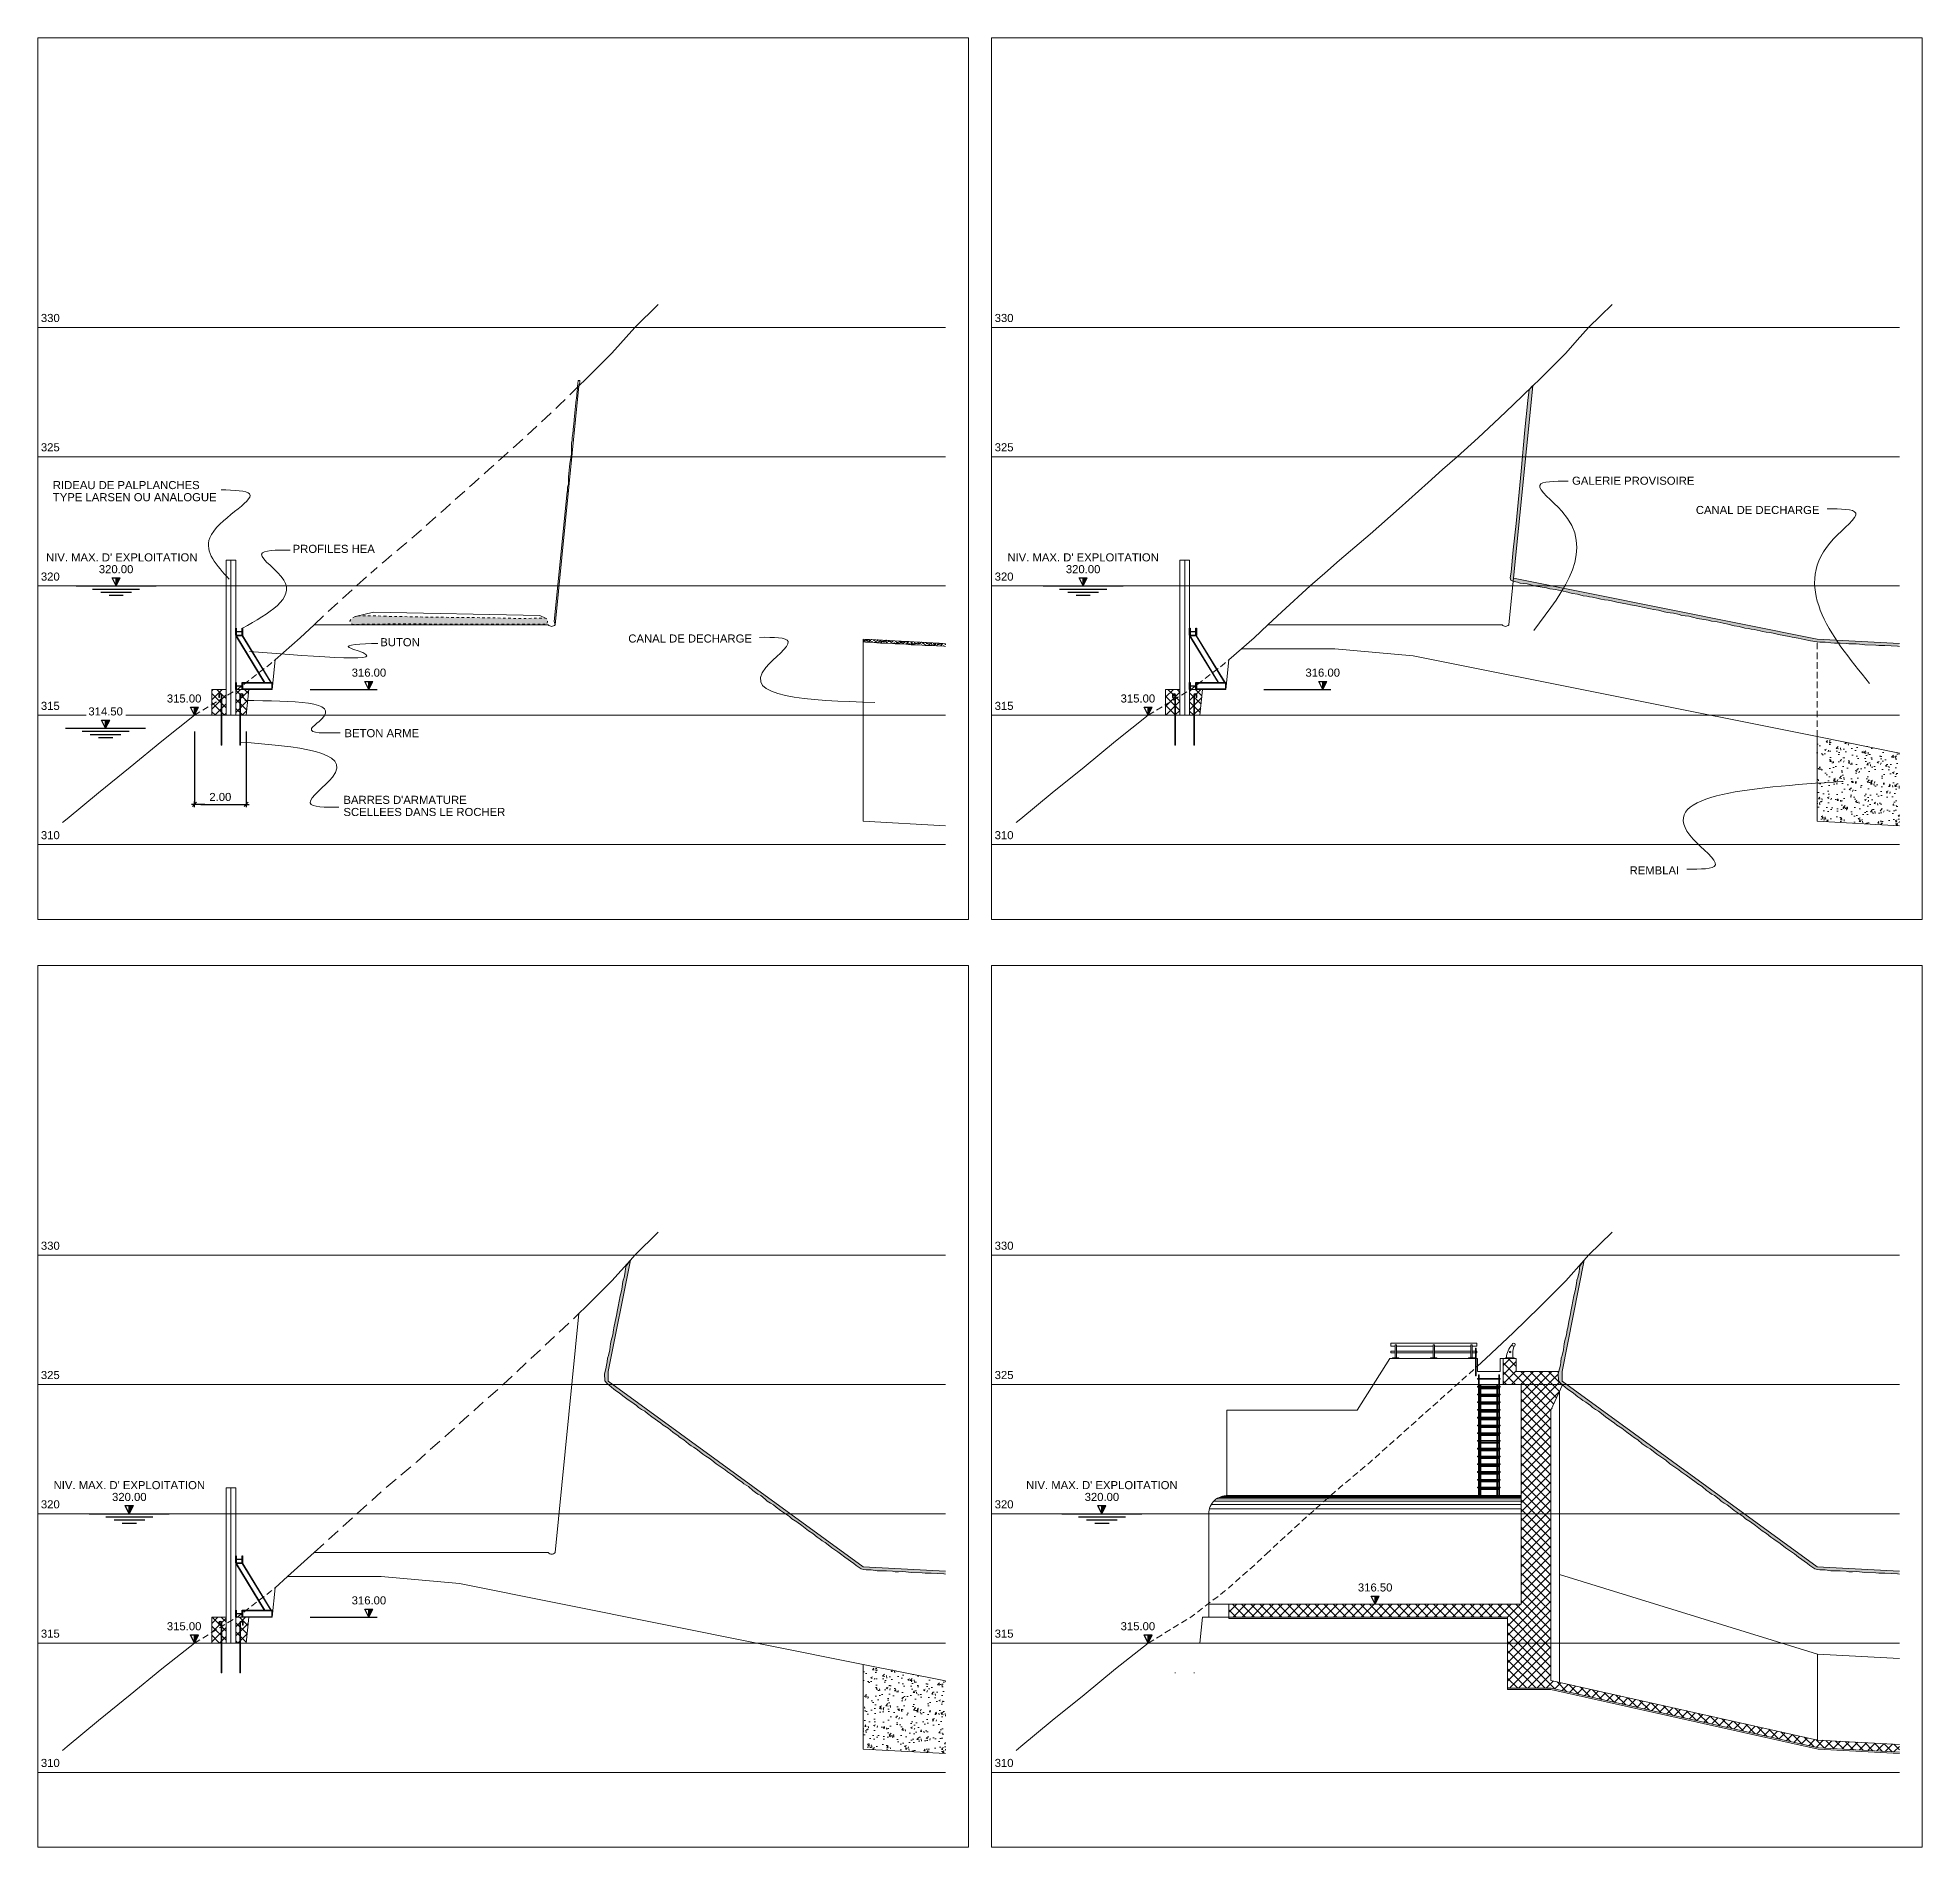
# Model space of a CAD drawing. Extents: x 62300 to 62638, y 108261 to 108784.
# Drawn here: x 62565 to 62637.9, y 108261.3 to 108331.3 of the extents above; entities that cross this region are included whole.
import ezdxf
from ezdxf.enums import TextEntityAlignment as Align

# ---------------------------------------------------------------- set-up
doc = ezdxf.new("R2010")
doc.units = 0
doc.header["$MEASUREMENT"] = 0
doc.linetypes.add('TRATTEGGIATA', pattern=[0.75, 0.5, -0.25])
for name, color, linetype in [('coordinate', 2, 'Continuous'), ('curve livello 1m', 2, 'Continuous'), ('DIME', 6, 'Continuous'), ('LIN010CO', 2, 'Continuous'), ('LIN018CO', 6, 'Continuous'), ('LIN025CO', 7, 'Continuous'), ('LIN035CO', 1, 'Continuous'), ('LIN050CO', 3, 'Continuous'), ('TEXT035', 1, 'Continuous'), ('TRATTEGGI', 2, 'Continuous')]:
    doc.layers.add(name, color=color, linetype=linetype)
doc.styles.add('ARIAL', font='arial.ttf')
doc.linetypes.add('ROCCIA', pattern='A,0.25,[130,BERETTA.shx,S=0.1,R=0,X=0,Y=0],-0.2,0.25', length=0.7)
doc.dimstyles.new('BO1', dxfattribs={"dimscale": 1.25, "dimtxt": 0.25, "dimasz": 0.2, "dimexe": 0, "dimexo": 0.5, "dimgap": 0.1, "dimtad": 1, "dimzin": 0, "dimdsep": 46, "dimtxsty": 'ARIAL', "dimblk1": 'LINE', "dimblk2": 'LINE', "dimsah": 1, "dimcen": 2.5, "dimclrd": 256, "dimclre": 256, "dimclrt": 1, "dimadec": 0, "dimazin": 0, "dimtfac": 1, "dimtmove": 2, "dimatfit": 3, "dimldrblk": 'LINE', "dimfxl": 1, "dimtvp": 1, "dimtolj": 1, "dimtzin": 0, "dimarcsym": 0})
pattern_1 = [(37.5, (0, 0), (-0.003149667905, 0.09634118845), [0, -0.076, 0, -0.085, 0, -0.08125]), (7.5, (0, 0), (0.08848883526, 0.14110730326), [0, -0.041, 0, -0.0685, 0, -0.02625]), (327.5, (-0.0615, 0), (0.15570709309, 0.000282952677), [0, -0.025, 0, -0.09, 0, -0.1175]), (317.5, (-0.0615, 0), (0.15030633023, 0.04388377825), [0, -0.0125, 0, -0.059, 0, -0.0675])]
pattern_2 = [(37.5, (36.875, 0), (-0.003149667905, 0.09634118845), [0, -0.076, 0, -0.085, 0, -0.08125]), (7.5, (36.875, 0), (0.08848883526, 0.14110730326), [0, -0.041, 0, -0.0685, 0, -0.02625]), (327.5, (36.8135, 0), (0.15570709309, 0.000282952677), [0, -0.025, 0, -0.09, 0, -0.1175]), (317.5, (36.8135, 0), (0.15030633023, 0.04388377825), [0, -0.0125, 0, -0.059, 0, -0.0675])]

msp = doc.modelspace()

# ---------------------------------------------------------------- texts
at = {"layer": 'coordinate', "color": 1, "style": 'ARIAL'}
for s, p in [('330', (62565.875, 108320.267)), ('330', (62602.75, 108320.267)), ('325', (62565.875, 108315.267)), ('325', (62602.75, 108315.267)), ('GALERIE PROVISOIRE', (62629.075, 108313.974)), ('CANAL DE DECHARGE', (62633.909, 108312.842)), ('320', (62565.875, 108310.267)), ('320', (62602.75, 108310.267)), ('CANAL DE DECHARGE', (62592.636, 108307.872)), ('315', (62565.875, 108305.267)), ('315', (62602.75, 108305.267)), ('310', (62565.875, 108300.267)), ('310', (62602.75, 108300.267)), ('REMBLAI', (62628.485, 108298.907)), ('330', (62565.875, 108284.392)), ('330', (62602.75, 108284.392)), ('325', (62565.875, 108279.392)), ('325', (62602.75, 108279.392)), ('320', (62565.875, 108274.392)), ('320', (62602.75, 108274.392)), ('315', (62565.875, 108269.392)), ('315', (62602.75, 108269.392)), ('310', (62565.875, 108264.392)), ('310', (62602.75, 108264.392))]:
    msp.add_text(s, height=0.3125, dxfattribs=at).set_placement(p, align=Align.RIGHT)
for s, p in [('RIDEAU DE PALPLANCHES', (62565.609, 108313.805)), ('TYPE LARSEN OU ANALOGUE', (62565.609, 108313.336)), ('PROFILES HEA', (62574.88, 108311.339)), ('BUTON', (62578.268, 108307.729)), ('BETON ARME', (62576.885, 108304.212)), ('SCELLEES DANS LE ROCHER', (62576.844, 108301.164)), ("BARRES D'ARMATURE", (62576.844, 108301.633))]:
    msp.add_text(s, height=0.3125, dxfattribs=at).set_placement(p)
for p in [(62568.273, 108311.166), (62605.441, 108311.166), (62568.566, 108275.291), (62606.168, 108275.291)]:
    msp.add_text("NIV. MAX. D' EXPLOITATION", height=0.3125, dxfattribs=at).set_placement(p, align=Align.MIDDLE)

# ---------------------------------------------------------------- blocks, each defined once
blk = doc.blocks.new('LIVELLI1')
at = {"layer": 'LIN018CO'}
blk.add_solid([(0, 0.25), (0, 0), (0.125, 0.25)], dxfattribs=at)
at = {"layer": 'LIN035CO'}
for p, q in [((-0.125, 0.25), (0.125, 0.25)), ((0, 0), (-0.125, 0.25)), ((0, 0), (0, 0.25)), ((0, 0), (0.125, 0.25))]:
    blk.add_line(p, q, dxfattribs=at)
at = {"layer": 'TEXT035', "style": 'ARIAL'}
blk.add_attdef('VALORE', text='', height=0.25, dxfattribs=at).set_placement((0, 0.395), align=Align.CENTER)
blk = doc.blocks.new('LINE')
for p, q in [((-1.6, 0), (0.45, 0)), ((0, 0.45), (0, -0.45))]:
    blk.add_line(p, q)
at = {"color": 3}
blk.add_line((-0.32, -0.32), (0.32, 0.32), dxfattribs=at)
blk = doc.blocks.new('*D4')
at = {"layer": 'Defpoints', "color": 0, "lineweight": 0, "transparency": 16777216}
for p in [(62571.084, 108305.059), (62573.084, 108305.059), (62573.084, 108301.614)]:
    blk.add_point(p, dxfattribs=at)
at = {"layer": 'DIME', "lineweight": -2, "transparency": 16777216}
for p, q in [((62571.084, 108304.434), (62571.084, 108301.614)), ((62573.084, 108304.434), (62573.084, 108301.614)), ((62571.334, 108301.614), (62572.834, 108301.614))]:
    blk.add_line(p, q, dxfattribs=at)
at = {"layer": 'DIME', "lineweight": -2, "transparency": 16777216, "xscale": 0.25, "yscale": 0.25, "zscale": 0.25, "rotation": 180}
blk.add_blockref('LINE', (62571.084, 108301.614), dxfattribs=at)
at = {"layer": 'DIME', "lineweight": -2, "transparency": 16777216, "xscale": 0.25, "yscale": 0.25, "zscale": 0.25}
blk.add_blockref('LINE', (62573.084, 108301.614), dxfattribs=at)
at = {"layer": 'DIME', "color": 1, "lineweight": 0, "transparency": 16777216, "insert": (62572.084, 108301.899), "char_height": 0.3125, "attachment_point": 5, "style": 'ARIAL'}
blk.add_mtext('\\A1;2.00', dxfattribs=at)

# ---------------------------------------------------------------- dimensions: what is measured, and where the dimension line sits
at = {"layer": 'DIME', "lineweight": 0}
dim = msp.add_linear_dim(base=(62573.084, 108301.614), p1=(62571.084, 108305.059), p2=(62573.084, 108305.059), dimstyle='BO1', dxfattribs=at)
dim.commit()
dim.dimension.update_dxf_attribs({"geometry": '*D4', "text_midpoint": (62572.084, 108301.899)})

# ---------------------------------------------------------------- hatches: boundary and pattern name
at = {"lineweight": 0}
h = msp.add_hatch(dxfattribs=at)
h.set_pattern_fill('AR-SAND', color=256, scale=0.05, style=0)
h.set_pattern_definition([(37.5, (0, -1.048676), (-0.003149667905, 0.09634118845), [0, -0.076, 0, -0.085, 0, -0.08125]), (7.5, (0, -1.04868), (0.08848883526, 0.14110730326), [0, -0.041, 0, -0.0685, 0, -0.02625]), (327.5, (-0.0615, -1.04868), (0.15570709309, 0.000282952677), [0, -0.025, 0, -0.09, 0, -0.1175]), (317.5, (-0.0615, -1.04868), (0.15030633023, 0.04388377825), [0, -0.0125, 0, -0.059, 0, -0.0675])])
h.paths.add_polyline_path([(62596.941, 108308.009), (62596.941, 108307.896), (62596.944, 108307.895), (62597.052, 108307.885), (62597.251, 108307.888), (62597.477, 108307.856), (62597.612, 108307.851), (62597.716, 108307.849), (62597.84, 108307.854), (62598.066, 108307.836), (62598.17, 108307.818), (62598.31, 108307.818), (62598.45, 108307.823), (62598.586, 108307.812), (62598.794, 108307.789), (62599.214, 108307.777), (62599.336, 108307.76), (62599.563, 108307.76), (62599.802, 108307.743), (62600.051, 108307.729), (62600.124, 108307.72), (62600.124, 108307.832)])
at = {"layer": 'curve livello 1m', "linetype": 'Continuous', "lineweight": 0}
h = msp.add_hatch(dxfattribs=at)
h.set_pattern_fill('AR-CONC', color=256, scale=0.01, angle=-138.82723)
h.set_pattern_definition([(50, (62532.791667, 108497.457585), (0.071726018, -0.006275213), [0.0075, -0.0825]), (355, (62532.79167, 108497.457585), (-0.013875133, 0.075219213), [0.006, -0.066]), (100.451444, (62532.797644, 108497.45706), (0.057850885, 0.068944), [0.00637402, -0.07011421]), (46.1842, (62532.79167, 108497.477585), (0.106724133, -0.01655193), [0.01125, -0.12375]), (96.635635, (62532.80056, 108497.47621), (0.093466195, 0.09741186), [0.009561034, -0.105171376]), (351.184164, (62532.79167, 108497.47759), (0.093466195, 0.09741186), [0.009, -0.099]), (21, (62532.801667, 108497.472585), (0.059690705, -0.040261889), [0.0075, -0.0825]), (326, (62532.80167, 108497.472585), (0.024331533, 0.072515005), [0.006, -0.066]), (71.451445, (62532.80664, 108497.46923), (0.084022238, 0.032253115), [0.00637402, -0.07011421]), (37.5, (62532.791667, 108497.457585), (0.0012159855, 0.0332893854), [0, -0.0652, 0, -0.067, 0, -0.06625]), (7.5, (62532.791667, 108497.457585), (0.026306954, 0.039441171), [0, -0.0382, 0, -0.0637, 0, -0.02525]), (327.5, (62532.769367, 108497.457585), (0.0533822436, -0.002255487), [0, -0.025, 0, -0.078, 0, -0.1035]), (317.5, (62532.759367, 108497.457585), (0.058318617, 0.010010498), [0, -0.0325, 0, -0.0518, 0, -0.0735])])
h.paths.add_polyline_path([(62579.392, 108308.809), (62579.642, 108308.809), (62579.517, 108308.559), (62579.873, 108308.559), (62581.216, 108308.844), (62578.012, 108308.905), (62578.012, 108308.559), (62579.517, 108308.559)])
h.paths.add_polyline_path([(62579.517, 108308.809), (62579.392, 108308.809), (62579.517, 108308.559)], flags=17)
h.paths.add_polyline_path([(62579.642, 108308.809), (62579.517, 108308.809), (62579.517, 108308.559)], flags=17)
h.paths.add_polyline_path([(62577.989, 108308.581), (62578.012, 108308.581), (62578.012, 108308.905), (62577.614, 108308.909), (62577.313, 108308.884), (62577.113, 108308.736), (62577.095, 108308.7), (62577.159, 108308.592), (62577.233, 108308.574)])
h.paths.add_polyline_path([(62584.626, 108308.581), (62584.706, 108308.603), (62584.723, 108308.632), (62584.739, 108308.676), (62584.738, 108308.725), (62584.721, 108308.771), (62584.685, 108308.802), (62584.623, 108308.815), (62584.48, 108308.818), (62584.259, 108308.818), (62583.905, 108308.8), (62583.597, 108308.803), (62582.668, 108308.826), (62581.216, 108308.844), (62581.208, 108308.844), (62580.023, 108308.591), (62580.546, 108308.585), (62582.496, 108308.589), (62584.045, 108308.586), (62584.43, 108308.582)])
at = {"layer": 'LIN025CO', "lineweight": 0}
h = msp.add_hatch(dxfattribs=at)
h.set_pattern_fill('AR-SAND', color=256, scale=0.05)
h.set_pattern_definition([(37.5, (0, 0), (-0.003149667905, 0.09634118845), [0, -0.076, 0, -0.085, 0, -0.08125]), (7.5, (0, 0), (0.08848883526, 0.14110730326), [0, -0.041, 0, -0.0685, 0, -0.02625]), (327.5, (-0.0615, 0), (0.15570709309, 0.000282952677), [0, -0.025, 0, -0.09, 0, -0.1175]), (317.5, (-0.0615, 0), (0.15030633023, 0.04388377825), [0, -0.0125, 0, -0.059, 0, -0.0675])])
h.paths.add_polyline_path([(62622.55, 108315.059), (62622.43, 108315.059), (62622.378, 108314.495), (62622.184, 108312.472), (62622.062, 108311.455), (62621.986, 108310.591), (62621.958, 108310.38), (62622.08, 108310.356)])
h.paths.add_polyline_path([(62622.824, 108317.796), (62622.686, 108317.661), (62622.63, 108317.228), (62622.524, 108316.094), (62622.43, 108315.059), (62622.55, 108315.059)])
h.paths.add_polyline_path([(62621.957, 108310.381), (62621.977, 108310.288), (62622.061, 108310.244), (62622.233, 108310.205), (62622.333, 108310.172), (62622.472, 108310.153), (62622.611, 108310.138), (62622.745, 108310.108), (62622.933, 108310.059), (62623.298, 108310.059), (62623.298, 108310.059), (62623.298, 108310.06), (62623.298, 108310.06), (62623.299, 108310.06), (62623.299, 108310.06), (62623.299, 108310.06), (62623.299, 108310.06), (62623.299, 108310.061), (62623.299, 108310.061), (62623.3, 108310.061), (62623.3, 108310.061), (62623.3, 108310.061), (62623.3, 108310.061), (62623.3, 108310.062), (62623.3, 108310.062), (62623.301, 108310.062), (62623.301, 108310.062), (62623.301, 108310.062), (62623.301, 108310.063), (62623.301, 108310.063), (62623.301, 108310.063), (62623.302, 108310.063), (62623.302, 108310.063), (62623.302, 108310.063), (62623.302, 108310.064), (62623.302, 108310.064), (62623.302, 108310.064), (62623.303, 108310.064), (62623.303, 108310.064), (62623.303, 108310.064), (62623.303, 108310.065), (62623.303, 108310.065), (62623.303, 108310.065), (62623.304, 108310.065), (62623.304, 108310.065), (62623.304, 108310.066), (62623.304, 108310.066), (62623.304, 108310.066), (62623.304, 108310.066), (62623.305, 108310.066), (62623.305, 108310.066), (62623.305, 108310.067), (62623.305, 108310.067), (62623.305, 108310.067), (62623.305, 108310.067), (62623.306, 108310.067), (62623.306, 108310.067), (62623.306, 108310.068), (62623.306, 108310.068), (62623.306, 108310.068), (62623.306, 108310.068), (62623.307, 108310.068), (62623.307, 108310.069), (62623.307, 108310.069), (62623.307, 108310.069), (62623.307, 108310.069), (62623.307, 108310.069), (62623.308, 108310.069), (62623.308, 108310.07), (62623.308, 108310.07), (62623.308, 108310.07), (62623.308, 108310.07), (62623.308, 108310.07), (62623.308, 108310.07), (62623.309, 108310.071), (62623.309, 108310.071), (62623.309, 108310.071), (62623.309, 108310.071), (62623.309, 108310.071), (62623.309, 108310.071), (62623.31, 108310.072), (62623.31, 108310.072), (62623.31, 108310.072), (62623.31, 108310.072), (62623.31, 108310.072), (62623.31, 108310.073), (62623.311, 108310.073), (62623.311, 108310.073), (62623.311, 108310.073), (62623.311, 108310.073), (62623.311, 108310.073), (62623.311, 108310.074), (62623.312, 108310.074), (62623.312, 108310.074), (62623.312, 108310.074), (62623.312, 108310.074), (62623.312, 108310.074), (62623.312, 108310.075), (62623.313, 108310.075), (62623.313, 108310.075), (62623.313, 108310.075), (62623.313, 108310.075), (62623.313, 108310.076), (62623.313, 108310.076), (62623.314, 108310.076), (62623.314, 108310.076), (62623.314, 108310.076), (62623.314, 108310.076), (62623.314, 108310.077), (62623.314, 108310.077), (62623.315, 108310.077), (62623.315, 108310.077), (62623.315, 108310.077), (62623.315, 108310.077), (62623.315, 108310.078), (62623.315, 108310.078), (62623.316, 108310.078), (62623.316, 108310.078), (62623.316, 108310.078), (62623.316, 108310.078), (62623.316, 108310.079), (62623.316, 108310.079), (62623.316, 108310.079), (62623.317, 108310.079), (62623.317, 108310.079), (62623.317, 108310.08), (62623.317, 108310.08), (62623.317, 108310.08), (62623.317, 108310.08), (62623.318, 108310.08), (62623.318, 108310.08), (62623.318, 108310.081), (62623.318, 108310.081), (62623.318, 108310.081), (62623.318, 108310.081), (62623.319, 108310.081), (62623.319, 108310.081), (62623.319, 108310.082), (62623.319, 108310.082), (62623.319, 108310.082), (62623.319, 108310.082), (62623.32, 108310.082), (62623.32, 108310.083), (62623.32, 108310.083), (62623.32, 108310.083), (62623.32, 108310.083), (62623.32, 108310.083), (62623.321, 108310.083), (62623.321, 108310.084), (62623.321, 108310.084), (62623.321, 108310.084), (62623.321, 108310.084), (62623.321, 108310.084), (62623.322, 108310.084), (62623.322, 108310.085), (62623.322, 108310.085), (62623.322, 108310.085), (62623.322, 108310.085), (62623.322, 108310.085), (62623.323, 108310.086), (62623.323, 108310.086), (62623.323, 108310.086), (62623.323, 108310.086), (62623.323, 108310.086), (62623.323, 108310.086), (62623.323, 108310.087), (62623.324, 108310.087), (62623.324, 108310.087), (62623.324, 108310.087), (62623.324, 108310.087), (62623.324, 108310.087), (62623.324, 108310.088), (62623.325, 108310.088), (62623.325, 108310.088), (62623.325, 108310.088), (62623.325, 108310.088), (62623.325, 108310.088), (62623.325, 108310.089), (62623.326, 108310.089), (62623.326, 108310.089), (62623.326, 108310.089), (62623.326, 108310.089), (62623.326, 108310.09), (62623.326, 108310.09), (62623.327, 108310.09), (62623.327, 108310.09), (62623.327, 108310.09), (62623.327, 108310.09), (62623.327, 108310.091), (62623.327, 108310.091), (62623.328, 108310.091), (62623.328, 108310.091), (62623.328, 108310.091), (62623.328, 108310.091), (62623.328, 108310.092), (62623.328, 108310.092), (62623.328, 108310.092), (62623.329, 108310.092), (62623.329, 108310.092), (62623.329, 108310.093), (62623.329, 108310.093), (62623.329, 108310.093), (62623.329, 108310.093), (62623.33, 108310.093), (62623.33, 108310.093), (62623.33, 108310.094), (62623.33, 108310.094), (62623.33, 108310.094), (62623.33, 108310.094), (62623.331, 108310.094), (62623.331, 108310.094), (62623.331, 108310.095), (62623.331, 108310.095), (62623.331, 108310.095), (62623.331, 108310.095), (62623.332, 108310.095), (62623.332, 108310.096), (62623.332, 108310.096), (62623.332, 108310.096), (62623.332, 108310.096), (62623.332, 108310.096), (62623.333, 108310.096), (62623.333, 108310.097), (62623.333, 108310.097), (62623.333, 108310.097), (62623.333, 108310.097), (62623.333, 108310.097), (62623.333, 108310.097), (62623.334, 108310.098), (62623.334, 108310.098), (62623.334, 108310.098), (62623.334, 108310.098), (62623.334, 108310.098), (62623.334, 108310.098), (62623.335, 108310.099), (62623.335, 108310.099), (62623.335, 108310.099), (62623.335, 108310.099), (62623.335, 108310.099), (62623.335, 108310.1), (62623.336, 108310.1), (62623.336, 108310.1), (62623.336, 108310.1), (62623.336, 108310.1), (62623.336, 108310.1), (62623.336, 108310.101), (62623.337, 108310.101), (62623.337, 108310.101), (62623.337, 108310.101), (62623.337, 108310.101), (62623.337, 108310.101), (62623.337, 108310.102), (62623.337, 108310.102), (62623.338, 108310.102), (62623.338, 108310.102), (62623.338, 108310.102), (62623.338, 108310.103), (62623.338, 108310.103), (62623.338, 108310.103), (62623.339, 108310.103), (62623.339, 108310.103), (62623.339, 108310.103), (62623.339, 108310.104), (62623.339, 108310.104), (62623.339, 108310.104), (62623.34, 108310.104)])
h = msp.add_hatch(dxfattribs=at)
h.set_pattern_fill('AR-SAND', color=256, scale=0.05, style=0)
h.set_pattern_definition([(37.5, (-0.886954, 0), (-0.003149667905, 0.09634118845), [0, -0.076, 0, -0.085, 0, -0.08125]), (7.5, (-0.88695, 0), (0.08848883526, 0.14110730326), [0, -0.041, 0, -0.0685, 0, -0.02625]), (327.5, (-0.948454, 0), (0.15570709309, 0.000282952677), [0, -0.025, 0, -0.09, 0, -0.1175]), (317.5, (-0.94845, 0), (0.15030633023, 0.04388377825), [0, -0.0125, 0, -0.059, 0, -0.0675])])
edge = h.paths.add_edge_path()
edge.add_line((62623.564, 108310.059), (62623.298, 108310.059))
edge.add_spline(control_points=[(62623.298, 108310.059), (62623.281, 108310.041), (62623.263, 108310.022), (62623.244, 108310.004)], knot_values=[4.338349, 4.338349, 4.338349, 4.338349, 4.406594, 4.406594, 4.406594, 4.406594], degree=3, periodic=0)
edge.add_line((62623.244, 108310.004), (62623.361, 108309.984))
edge.add_line((62623.361, 108309.984), (62623.48, 108309.95))
edge.add_line((62623.48, 108309.95), (62623.704, 108309.918))
edge.add_line((62623.704, 108309.918), (62623.938, 108309.867))
edge.add_line((62623.938, 108309.867), (62624.182, 108309.818))
edge.add_line((62624.182, 108309.818), (62624.261, 108309.797))
edge.add_line((62624.261, 108309.797), (62624.362, 108309.773))
edge.add_line((62624.362, 108309.773), (62624.559, 108309.747))
edge.add_line((62624.559, 108309.747), (62624.779, 108309.683))
edge.add_line((62624.779, 108309.683), (62624.912, 108309.66))
edge.add_line((62624.912, 108309.66), (62625.014, 108309.642))
edge.add_line((62625.014, 108309.642), (62625.138, 108309.63))
edge.add_line((62625.138, 108309.63), (62625.359, 108309.58))
edge.add_line((62625.359, 108309.58), (62625.459, 108309.547))
edge.add_line((62625.459, 108309.547), (62625.598, 108309.527))
edge.add_line((62625.598, 108309.527), (62625.737, 108309.513))
edge.add_line((62625.737, 108309.513), (62625.871, 108309.483))
edge.add_line((62625.871, 108309.483), (62626.073, 108309.43))
edge.add_line((62626.073, 108309.43), (62626.486, 108309.359))
edge.add_line((62626.486, 108309.359), (62626.606, 108309.325))
edge.add_line((62626.606, 108309.325), (62626.83, 108309.293))
edge.add_line((62626.83, 108309.293), (62627.064, 108309.242))
edge.add_line((62627.064, 108309.242), (62627.308, 108309.193))
edge.add_line((62627.308, 108309.193), (62627.387, 108309.172))
edge.add_line((62627.387, 108309.172), (62627.488, 108309.148))
edge.add_line((62627.488, 108309.148), (62627.685, 108309.122))
edge.add_line((62627.685, 108309.122), (62627.904, 108309.058))
edge.add_line((62627.904, 108309.058), (62628.037, 108309.034))
edge.add_line((62628.037, 108309.034), (62628.14, 108309.017))
edge.add_line((62628.14, 108309.017), (62628.264, 108309.004))
edge.add_line((62628.264, 108309.004), (62628.485, 108308.955))
edge.add_line((62628.485, 108308.955), (62628.585, 108308.922))
edge.add_line((62628.585, 108308.922), (62628.724, 108308.902))
edge.add_line((62628.724, 108308.902), (62628.863, 108308.887))
edge.add_line((62628.863, 108308.887), (62628.997, 108308.858))
edge.add_line((62628.997, 108308.858), (62629.199, 108308.805))
edge.add_line((62629.199, 108308.805), (62629.612, 108308.734))
edge.add_line((62629.612, 108308.734), (62629.732, 108308.7))
edge.add_line((62629.732, 108308.7), (62629.955, 108308.668))
edge.add_line((62629.955, 108308.668), (62630.19, 108308.617))
edge.add_line((62630.19, 108308.617), (62630.434, 108308.567))
edge.add_line((62630.434, 108308.567), (62630.513, 108308.547))
edge.add_line((62630.513, 108308.547), (62630.614, 108308.522))
edge.add_line((62630.614, 108308.522), (62630.811, 108308.497))
edge.add_line((62630.811, 108308.497), (62631.03, 108308.433))
edge.add_line((62631.03, 108308.433), (62631.163, 108308.409))
edge.add_line((62631.163, 108308.409), (62631.266, 108308.392))
edge.add_line((62631.266, 108308.392), (62631.39, 108308.379))
edge.add_line((62631.39, 108308.379), (62631.611, 108308.33))
edge.add_line((62631.611, 108308.33), (62631.711, 108308.297))
edge.add_line((62631.711, 108308.297), (62631.85, 108308.277))
edge.add_line((62631.85, 108308.277), (62631.989, 108308.262))
edge.add_line((62631.989, 108308.262), (62632.122, 108308.233))
edge.add_line((62632.122, 108308.233), (62632.325, 108308.18))
edge.add_line((62632.325, 108308.18), (62632.738, 108308.108))
edge.add_line((62632.738, 108308.108), (62632.857, 108308.075))
edge.add_line((62632.857, 108308.075), (62633.081, 108308.042))
edge.add_line((62633.081, 108308.042), (62633.316, 108307.992))
edge.add_line((62633.316, 108307.992), (62633.56, 108307.942))
edge.add_line((62633.56, 108307.942), (62633.816, 108307.896))
edge.add_line((62633.816, 108307.896), (62633.819, 108307.895))
edge.add_line((62633.819, 108307.895), (62633.927, 108307.885))
edge.add_line((62633.927, 108307.885), (62634.126, 108307.888))
edge.add_line((62634.126, 108307.888), (62634.352, 108307.856))
edge.add_line((62634.352, 108307.856), (62634.487, 108307.851))
edge.add_line((62634.487, 108307.851), (62634.591, 108307.849))
edge.add_line((62634.591, 108307.849), (62634.715, 108307.854))
edge.add_line((62634.715, 108307.854), (62634.941, 108307.836))
edge.add_line((62634.941, 108307.836), (62635.045, 108307.818))
edge.add_line((62635.045, 108307.818), (62635.061, 108307.818))
edge.add_spline(control_points=[(62635.061, 108307.818), (62634.998, 108307.862), (62634.937, 108307.906), (62634.877, 108307.95)], knot_values=[5.141484, 5.141484, 5.141484, 5.141484, 5.308852, 5.308852, 5.308852, 5.308852], degree=3, periodic=0)
edge.add_line((62634.877, 108307.95), (62633.816, 108308.009))
edge.add_line((62633.816, 108308.009), (62623.564, 108310.059))
edge = h.paths.add_edge_path()
edge.add_spline(control_points=[(62634.877, 108307.95), (62634.937, 108307.906), (62634.998, 108307.862), (62635.061, 108307.818)], knot_values=[5.141484, 5.141484, 5.141484, 5.141484, 5.308852, 5.308852, 5.308852, 5.308852], degree=3, periodic=0)
edge.add_line((62635.061, 108307.818), (62635.185, 108307.818))
edge.add_line((62635.185, 108307.818), (62635.325, 108307.823))
edge.add_line((62635.325, 108307.823), (62635.461, 108307.812))
edge.add_line((62635.461, 108307.812), (62635.669, 108307.789))
edge.add_line((62635.669, 108307.789), (62636.089, 108307.777))
edge.add_line((62636.089, 108307.777), (62636.211, 108307.76))
edge.add_line((62636.211, 108307.76), (62636.438, 108307.76))
edge.add_line((62636.438, 108307.76), (62636.677, 108307.743))
edge.add_line((62636.677, 108307.743), (62636.926, 108307.729))
edge.add_line((62636.926, 108307.729), (62636.999, 108307.72))
edge.add_line((62636.999, 108307.72), (62636.999, 108307.832))
edge.add_line((62636.999, 108307.832), (62634.877, 108307.95))
h = msp.add_hatch(dxfattribs=at)
h.set_pattern_fill('AR-SAND', color=256, scale=0.05, style=0)
h.set_pattern_definition(pattern_1)
h.paths.add_polyline_path([(62587.246, 108279.184), (62587.086, 108279.184), (62587.297, 108279.004), (62587.354, 108278.957), (62587.522, 108278.851), (62587.694, 108278.701), (62587.805, 108278.624), (62587.891, 108278.566), (62587.998, 108278.502), (62588.178, 108278.364), (62588.255, 108278.293), (62588.373, 108278.216), (62588.493, 108278.144), (62588.602, 108278.062), (62588.764, 108277.929), (62589.109, 108277.691), (62589.203, 108277.61), (62589.393, 108277.487), (62589.584, 108277.342), (62589.785, 108277.195), (62589.842, 108277.148), (62590.01, 108277.042), (62590.182, 108276.892), (62590.293, 108276.815), (62590.379, 108276.756), (62590.486, 108276.693), (62590.666, 108276.555), (62590.743, 108276.483), (62590.861, 108276.407), (62590.981, 108276.335), (62591.09, 108276.252), (62591.252, 108276.119), (62591.597, 108275.881), (62591.691, 108275.801), (62591.881, 108275.677), (62592.072, 108275.533), (62592.273, 108275.386), (62592.33, 108275.339), (62592.498, 108275.233), (62592.67, 108275.083), (62592.781, 108275.005), (62592.867, 108274.947), (62592.975, 108274.883), (62593.154, 108274.746), (62593.231, 108274.674), (62593.349, 108274.598), (62593.469, 108274.526), (62593.578, 108274.443), (62593.74, 108274.31), (62593.922, 108274.184), (62594.122, 108274.184)])
h.paths.add_polyline_path([(62587.943, 108283.994), (62587.771, 108283.767), (62587.753, 108283.665), (62587.74, 108283.541), (62587.691, 108283.32), (62587.658, 108283.22), (62587.638, 108283.081), (62587.622, 108282.942), (62587.593, 108282.808), (62587.54, 108282.606), (62587.467, 108282.193), (62587.434, 108282.074), (62587.401, 108281.85), (62587.35, 108281.615), (62587.3, 108281.371), (62587.281, 108281.3), (62587.255, 108281.103), (62587.191, 108280.884), (62587.167, 108280.751), (62587.15, 108280.648), (62587.137, 108280.524), (62587.087, 108280.303), (62587.054, 108280.203), (62587.034, 108280.064), (62587.019, 108279.925), (62586.989, 108279.792), (62586.936, 108279.589), (62586.947, 108279.326), (62587.022, 108279.239), (62587.086, 108279.184), (62587.246, 108279.184), (62587.081, 108279.305), (62587.081, 108279.684)])
h = msp.add_hatch(dxfattribs=at)
h.set_pattern_fill('AR-SAND', color=256, scale=0.05, style=0)
h.set_pattern_definition(pattern_2)
h.paths.add_polyline_path([(62624.121, 108279.184), (62623.961, 108279.184), (62624.172, 108279.004), (62624.229, 108278.957), (62624.397, 108278.851), (62624.569, 108278.701), (62624.68, 108278.624), (62624.766, 108278.566), (62624.873, 108278.502), (62625.053, 108278.364), (62625.13, 108278.293), (62625.248, 108278.216), (62625.368, 108278.144), (62625.477, 108278.062), (62625.639, 108277.929), (62625.984, 108277.691), (62626.078, 108277.61), (62626.268, 108277.487), (62626.459, 108277.342), (62626.66, 108277.195), (62626.717, 108277.148), (62626.885, 108277.042), (62627.057, 108276.892), (62627.168, 108276.815), (62627.254, 108276.756), (62627.361, 108276.693), (62627.541, 108276.555), (62627.618, 108276.483), (62627.736, 108276.407), (62627.856, 108276.335), (62627.965, 108276.252), (62628.127, 108276.119), (62628.472, 108275.881), (62628.566, 108275.801), (62628.756, 108275.677), (62628.947, 108275.533), (62629.148, 108275.386), (62629.205, 108275.339), (62629.373, 108275.233), (62629.545, 108275.083), (62629.656, 108275.005), (62629.742, 108274.947), (62629.85, 108274.883), (62630.029, 108274.746), (62630.106, 108274.674), (62630.224, 108274.598), (62630.344, 108274.526), (62630.453, 108274.443), (62630.615, 108274.31), (62630.797, 108274.184), (62630.997, 108274.184)])
h.paths.add_polyline_path([(62624.818, 108283.994), (62624.646, 108283.767), (62624.628, 108283.665), (62624.615, 108283.541), (62624.566, 108283.32), (62624.533, 108283.22), (62624.513, 108283.081), (62624.497, 108282.942), (62624.468, 108282.808), (62624.415, 108282.606), (62624.342, 108282.193), (62624.309, 108282.074), (62624.276, 108281.85), (62624.225, 108281.615), (62624.175, 108281.371), (62624.156, 108281.3), (62624.13, 108281.103), (62624.066, 108280.884), (62624.042, 108280.751), (62624.025, 108280.648), (62624.012, 108280.524), (62623.962, 108280.303), (62623.929, 108280.203), (62623.909, 108280.064), (62623.894, 108279.925), (62623.864, 108279.792), (62623.811, 108279.589), (62623.822, 108279.326), (62623.897, 108279.239), (62623.961, 108279.184), (62624.121, 108279.184), (62623.956, 108279.305), (62623.956, 108279.684)])
h = msp.add_hatch(dxfattribs=at)
h.set_pattern_fill('AR-SAND', color=256, scale=0.05, style=0)
h.set_pattern_definition(pattern_1)
h.paths.add_polyline_path([(62596.941, 108272.134), (62594.122, 108274.184), (62593.922, 108274.184), (62594.085, 108274.072), (62594.179, 108273.991), (62594.369, 108273.868), (62594.561, 108273.724), (62594.761, 108273.576), (62594.818, 108273.529), (62594.986, 108273.423), (62595.159, 108273.273), (62595.269, 108273.196), (62595.355, 108273.138), (62595.463, 108273.074), (62595.643, 108272.936), (62595.72, 108272.865), (62595.837, 108272.788), (62595.957, 108272.716), (62596.066, 108272.634), (62596.228, 108272.501), (62596.573, 108272.263), (62596.667, 108272.182), (62596.857, 108272.059), (62596.953, 108272.025), (62597.052, 108272.01), (62597.251, 108272.013), (62597.477, 108271.981), (62597.612, 108271.976), (62597.716, 108271.974), (62597.84, 108271.979), (62598.066, 108271.961), (62598.17, 108271.943), (62598.31, 108271.943), (62598.45, 108271.948), (62598.586, 108271.937), (62598.794, 108271.914), (62599.214, 108271.902), (62599.336, 108271.885), (62599.563, 108271.885), (62599.802, 108271.868), (62600.051, 108271.854), (62600.124, 108271.845), (62600.124, 108271.957)])
h = msp.add_hatch(dxfattribs=at)
h.set_pattern_fill('AR-SAND', color=256, scale=0.05, style=0)
h.set_pattern_definition(pattern_2)
h.paths.add_polyline_path([(62633.816, 108272.134), (62630.997, 108274.184), (62630.797, 108274.184), (62630.96, 108274.072), (62631.054, 108273.991), (62631.244, 108273.868), (62631.436, 108273.724), (62631.636, 108273.576), (62631.693, 108273.529), (62631.861, 108273.423), (62632.034, 108273.273), (62632.144, 108273.196), (62632.23, 108273.138), (62632.338, 108273.074), (62632.518, 108272.936), (62632.595, 108272.865), (62632.712, 108272.788), (62632.832, 108272.716), (62632.941, 108272.634), (62633.103, 108272.501), (62633.448, 108272.263), (62633.542, 108272.182), (62633.732, 108272.059), (62633.828, 108272.025), (62633.927, 108272.01), (62634.126, 108272.013), (62634.352, 108271.981), (62634.487, 108271.976), (62634.591, 108271.974), (62634.715, 108271.979), (62634.941, 108271.961), (62635.045, 108271.943), (62635.185, 108271.943), (62635.325, 108271.948), (62635.461, 108271.937), (62635.669, 108271.914), (62636.089, 108271.902), (62636.211, 108271.885), (62636.438, 108271.885), (62636.677, 108271.868), (62636.926, 108271.854), (62636.999, 108271.845), (62636.999, 108271.957)])
at = {"layer": 'LIN035CO', "lineweight": 0}
h = msp.add_hatch(dxfattribs=at)
h.set_pattern_fill('AR-CONC', color=256, scale=0.1, style=0)
h.set_pattern_definition([(50, (-0.88695, 0), (0.7172601826, -0.062752135), [0.075, -0.825]), (355, (-0.88695, 0), (-0.1387513336, 0.7521921337), [0.06, -0.66]), (100.4514, (-0.8272, -0.0052), (0.5785093817, 0.689439542), [0.06374019, -0.701142112]), (46.1842, (-0.88695, 0.2), (1.0672410486, -0.1655190143), [0.1125, -1.2375]), (96.6356, (-0.798, 0.1862), (0.9346627055, 0.974117871), [0.095610288, -1.051713]), (351.1842, (-0.887, 0.2), (0.934661945, 0.974118601), [0.09, -0.99]), (21, (-0.78695, 0.15), (0.596907052, -0.4026188907), [0.075, -0.825]), (326, (-0.78695, 0.15), (0.243315332, 0.725150045), [0.06, -0.66]), (71.4514, (-0.7372, 0.11645), (0.8402226286, 0.3225304967), [0.06374019, -0.701142112]), (37.5, (-0.88695, 0), (0.0121598553, 0.33289385383), [0, -0.652, 0, -0.67, 0, -0.6625]), (7.5, (-0.88695, 0), (0.2630695374, 0.3944117119), [0, -0.382, 0, -0.637, 0, -0.2525]), (327.5, (-1.10995, 0), (0.5338224362, -0.02255487173), [0, -0.25, 0, -0.78, 0, -1.035]), (317.5, (-1.20995, 0), (0.5831861693, 0.1001049823), [0, -0.325, 0, -0.518, 0, -0.735])])
h.paths.add_polyline_path([(62636.999, 108303.599), (62633.816, 108304.235), (62633.816, 108300.959), (62636.999, 108300.782)])
h = msp.add_hatch(dxfattribs=at)
h.set_pattern_fill('AR-CONC', color=256, scale=0.1, style=0)
h.set_pattern_definition([(50, (-37.76195, -35.875), (0.7172601826, -0.062752135), [0.075, -0.825]), (355, (-37.76195, -35.875), (-0.1387513336, 0.7521921337), [0.06, -0.66]), (100.4514, (-37.7022, -35.8802), (0.5785093817, 0.689439542), [0.06374019, -0.701142112]), (46.1842, (-37.76195, -35.675), (1.0672410486, -0.1655190143), [0.1125, -1.2375]), (96.6356, (-37.673, -35.6888), (0.9346627055, 0.974117871), [0.095610288, -1.051713]), (351.1842, (-37.762, -35.675), (0.934661945, 0.974118601), [0.09, -0.99]), (21, (-37.66195, -35.725), (0.596907052, -0.4026188907), [0.075, -0.825]), (326, (-37.66195, -35.725), (0.243315332, 0.725150045), [0.06, -0.66]), (71.4514, (-37.6122, -35.75855), (0.8402226286, 0.3225304967), [0.06374019, -0.701142112]), (37.5, (-37.76195, -35.875), (0.0121598553, 0.33289385383), [0, -0.652, 0, -0.67, 0, -0.6625]), (7.5, (-37.76195, -35.875), (0.2630695374, 0.3944117119), [0, -0.382, 0, -0.637, 0, -0.2525]), (327.5, (-37.98495, -35.875), (0.5338224362, -0.02255487173), [0, -0.25, 0, -0.78, 0, -1.035]), (317.5, (-38.08495, -35.875), (0.5831861693, 0.1001049823), [0, -0.325, 0, -0.518, 0, -0.735])])
h.paths.add_polyline_path([(62600.124, 108267.724), (62596.941, 108268.36), (62596.941, 108265.084), (62600.124, 108264.907)])
at = {"layer": 'TRATTEGGI', "lineweight": 0}
h = msp.add_hatch(dxfattribs=at)
h.set_pattern_fill('ANSI37', color=256, scale=2, style=0)
h.paths.add_polyline_path([(62572.304, 108306.059), (62571.754, 108306.059), (62571.754, 108305.465), (62572.117, 108305.685), (62572.117, 108305.849, 1), (62572.051, 108305.849), (62572.051, 108305.753), (62572.025, 108305.753), (62572.025, 108305.849, -1), (62572.143, 108305.849), (62572.143, 108305.701), (62572.304, 108305.798)])
h.paths.add_polyline_path([(62572.143, 108305.849, 0.69108), (62572.04, 108305.888, 0.182676), (62572.025, 108305.849), (62572.025, 108305.753), (62572.051, 108305.753), (62572.051, 108305.849, -1), (62572.117, 108305.849), (62572.117, 108305.685), (62572.143, 108305.701)], flags=16)
h.paths.add_polyline_path([(62572.143, 108305.701), (62572.117, 108305.685), (62572.117, 108305.059), (62572.143, 108305.059)])
h.paths.add_polyline_path([(62572.304, 108305.798), (62572.143, 108305.701), (62572.143, 108305.059), (62572.304, 108305.059)])
h.paths.add_polyline_path([(62572.117, 108305.685), (62571.754, 108305.465), (62571.754, 108305.059), (62572.117, 108305.059)])
h.paths.add_polyline_path([(62572.844, 108305.849, -1), (62572.962, 108305.849), (62572.962, 108305.753), (62572.936, 108305.753), (62572.936, 108305.849, 0.881018), (62572.871, 108305.857, 0.063254), (62572.87, 108305.849), (62572.87, 108305.059), (62573.084, 108305.059), (62573.184, 108306.059), (62572.735, 108306.059), (62572.684, 108306.028), (62572.684, 108305.059), (62572.844, 108305.059)])
h.paths.add_polyline_path([(62572.87, 108305.849, -1), (62572.936, 108305.849), (62572.936, 108305.753), (62572.962, 108305.753), (62572.962, 108305.849, 1), (62572.844, 108305.849), (62572.844, 108305.059), (62572.87, 108305.059)], flags=16)
h.paths.add_polyline_path([(62572.735, 108306.059), (62572.684, 108306.059), (62572.684, 108306.028)])
h = msp.add_hatch(dxfattribs=at)
h.set_pattern_fill('ANSI37', color=256, scale=2, style=0)
h.paths.add_polyline_path([(62609.179, 108306.059), (62608.629, 108306.059), (62608.629, 108305.465), (62608.992, 108305.685), (62608.992, 108305.849, 1), (62608.926, 108305.849), (62608.926, 108305.753), (62608.9, 108305.753), (62608.9, 108305.849, -1), (62609.018, 108305.849), (62609.018, 108305.701), (62609.179, 108305.798)])
h.paths.add_polyline_path([(62609.018, 108305.849, 0.69108), (62608.915, 108305.888, 0.182676), (62608.9, 108305.849), (62608.9, 108305.753), (62608.926, 108305.753), (62608.926, 108305.849, -1), (62608.992, 108305.849), (62608.992, 108305.685), (62609.018, 108305.701)], flags=16)
h.paths.add_polyline_path([(62609.018, 108305.701), (62608.992, 108305.685), (62608.992, 108305.059), (62609.018, 108305.059)])
h.paths.add_polyline_path([(62609.179, 108305.798), (62609.018, 108305.701), (62609.018, 108305.059), (62609.179, 108305.059)])
h.paths.add_polyline_path([(62608.992, 108305.685), (62608.629, 108305.465), (62608.629, 108305.059), (62608.992, 108305.059)])
h.paths.add_polyline_path([(62609.719, 108305.849, -1), (62609.837, 108305.849), (62609.837, 108305.753), (62609.811, 108305.753), (62609.811, 108305.849, 0.881018), (62609.746, 108305.857, 0.063254), (62609.745, 108305.849), (62609.745, 108305.059), (62609.959, 108305.059), (62610.059, 108306.059), (62609.61, 108306.059), (62609.559, 108306.028), (62609.559, 108305.059), (62609.719, 108305.059)])
h.paths.add_polyline_path([(62609.745, 108305.849, -1), (62609.811, 108305.849), (62609.811, 108305.753), (62609.837, 108305.753), (62609.837, 108305.849, 1), (62609.719, 108305.849), (62609.719, 108305.059), (62609.745, 108305.059)], flags=16)
h.paths.add_polyline_path([(62609.61, 108306.059), (62609.559, 108306.059), (62609.559, 108306.028)])
h = msp.add_hatch(dxfattribs=at)
h.set_pattern_fill('ANSI37', color=256, scale=2, style=0)
h.paths.add_polyline_path([(62623.811, 108279.589), (62623.836, 108279.684), (62622.18, 108279.684), (62622.18, 108280.184), (62621.676, 108280.184), (62621.676, 108279.184), (62622.383, 108279.184), (62623.961, 108279.184), (62623.897, 108279.239), (62623.822, 108279.326)])
h.paths.add_polyline_path([(62623.974, 108279.173), (62623.961, 108279.184), (62622.383, 108279.184), (62622.383, 108274.184), (62623.53, 108274.184), (62623.53, 108278.184)])
h.paths.add_polyline_path([(62623.53, 108274.184), (62622.383, 108274.184), (62622.383, 108270.684), (62611.081, 108270.684), (62611.081, 108270.184), (62621.85, 108270.184), (62621.85, 108270.134), (62621.85, 108269.184), (62623.53, 108269.184)])
h.paths.add_polyline_path([(62623.53, 108269.184), (62621.85, 108269.184), (62621.85, 108267.434), (62623.536, 108267.434), (62633.867, 108265.132), (62636.999, 108264.959), (62636.999, 108265.259), (62633.84, 108265.434), (62623.53, 108267.731)])
h = msp.add_hatch(dxfattribs=at)
h.set_pattern_fill('ANSI37', color=256, scale=2, style=0)
h.paths.add_polyline_path([(62572.304, 108270.184), (62571.754, 108270.184), (62571.754, 108269.59), (62572.117, 108269.81), (62572.117, 108269.974, 1), (62572.051, 108269.974), (62572.051, 108269.878), (62572.025, 108269.878), (62572.025, 108269.974, -1), (62572.143, 108269.974), (62572.143, 108269.826), (62572.304, 108269.923)])
h.paths.add_polyline_path([(62572.143, 108269.974, 0.69108), (62572.04, 108270.013, 0.182676), (62572.025, 108269.974), (62572.025, 108269.878), (62572.051, 108269.878), (62572.051, 108269.974, -1), (62572.117, 108269.974), (62572.117, 108269.81), (62572.143, 108269.826)], flags=16)
h.paths.add_polyline_path([(62572.143, 108269.826), (62572.117, 108269.81), (62572.117, 108269.184), (62572.143, 108269.184)])
h.paths.add_polyline_path([(62572.304, 108269.923), (62572.143, 108269.826), (62572.143, 108269.184), (62572.304, 108269.184)])
h.paths.add_polyline_path([(62572.117, 108269.81), (62571.754, 108269.59), (62571.754, 108269.184), (62572.117, 108269.184)])
h.paths.add_polyline_path([(62572.844, 108269.974, -1), (62572.962, 108269.974), (62572.962, 108269.878), (62572.936, 108269.878), (62572.936, 108269.974, 0.881018), (62572.871, 108269.982, 0.063254), (62572.87, 108269.974), (62572.87, 108269.184), (62573.084, 108269.184), (62573.184, 108270.184), (62572.735, 108270.184), (62572.684, 108270.153), (62572.684, 108269.184), (62572.844, 108269.184)])
h.paths.add_polyline_path([(62572.87, 108269.974, -1), (62572.936, 108269.974), (62572.936, 108269.878), (62572.962, 108269.878), (62572.962, 108269.974, 1), (62572.844, 108269.974), (62572.844, 108269.184), (62572.87, 108269.184)], flags=16)
h.paths.add_polyline_path([(62572.735, 108270.184), (62572.684, 108270.184), (62572.684, 108270.153)])

# ---------------------------------------------------------------- linework, layer by layer
at = {"color": 1, "linetype": 'Continuous'}
for p, q in [((62572.724, 108308.297), (62572.904, 108308.297)), ((62572.904, 108308.286), (62572.724, 108308.286)), ((62572.927, 108308.32), (62572.927, 108308.428)), ((62572.927, 108308.428), (62572.944, 108308.428)), ((62572.927, 108308.155), (62572.927, 108308.263)), ((62572.944, 108308.155), (62572.927, 108308.155)), ((62572.944, 108308.428), (62572.944, 108308.155)), ((62609.599, 108308.297), (62609.779, 108308.297)), ((62609.779, 108308.286), (62609.599, 108308.286)), ((62609.802, 108308.32), (62609.802, 108308.428)), ((62609.802, 108308.428), (62609.819, 108308.428)), ((62609.802, 108308.155), (62609.802, 108308.263)), ((62609.819, 108308.155), (62609.802, 108308.155)), ((62609.819, 108308.155), (62609.802, 108308.155)), ((62609.819, 108308.428), (62609.819, 108308.155)), ((62572.724, 108306.201), (62572.904, 108306.201)), ((62572.904, 108306.191), (62572.724, 108306.191)), ((62572.927, 108306.225), (62572.927, 108306.333)), ((62572.927, 108306.333), (62572.944, 108306.333)), ((62572.927, 108306.059), (62572.927, 108306.167)), ((62572.944, 108306.059), (62572.927, 108306.059)), ((62572.944, 108306.333), (62572.944, 108306.059)), ((62572.944, 108306.333), (62574.084, 108306.333)), ((62572.944, 108306.316), (62574.084, 108306.316)), ((62572.944, 108306.076), (62574.084, 108306.076)), ((62574.084, 108306.059), (62574.084, 108306.333)), ((62609.599, 108306.201), (62609.779, 108306.201)), ((62609.779, 108306.191), (62609.599, 108306.191)), ((62609.802, 108306.225), (62609.802, 108306.333)), ((62609.802, 108306.333), (62609.819, 108306.333)), ((62609.802, 108306.059), (62609.802, 108306.167)), ((62609.819, 108306.059), (62609.802, 108306.059)), ((62609.819, 108306.333), (62609.819, 108306.059)), ((62609.819, 108306.333), (62610.959, 108306.333)), ((62609.819, 108306.316), (62610.959, 108306.316)), ((62609.819, 108306.076), (62610.959, 108306.076)), ((62610.959, 108306.059), (62610.959, 108306.333)), ((62572.724, 108272.422), (62572.904, 108272.422)), ((62572.904, 108272.411), (62572.724, 108272.411)), ((62572.927, 108272.445), (62572.927, 108272.553)), ((62572.927, 108272.553), (62572.944, 108272.553)), ((62572.927, 108272.28), (62572.927, 108272.388)), ((62572.944, 108272.553), (62572.944, 108272.28)), ((62572.944, 108272.28), (62572.927, 108272.28)), ((62572.944, 108272.28), (62572.927, 108272.28)), ((62572.724, 108270.326), (62572.904, 108270.326)), ((62572.904, 108270.316), (62572.724, 108270.316)), ((62572.927, 108270.35), (62572.927, 108270.458)), ((62572.927, 108270.458), (62572.944, 108270.458)), ((62572.927, 108270.184), (62572.927, 108270.292)), ((62572.944, 108270.184), (62572.927, 108270.184)), ((62572.944, 108270.458), (62572.944, 108270.184)), ((62572.944, 108270.458), (62574.084, 108270.458)), ((62572.944, 108270.441), (62574.084, 108270.441)), ((62572.944, 108270.201), (62574.084, 108270.201)), ((62574.084, 108270.184), (62574.084, 108270.458))]:
    msp.add_line(p, q, dxfattribs=at)
at = {"lineweight": 0}
for p, q in [((62633.816, 108304.235), (62636.999, 108303.599)), ((62596.941, 108268.36), (62600.124, 108267.724))]:
    msp.add_line(p, q, dxfattribs=at)
at = {"color": 1, "linetype": 'Continuous', "flags": 128}
for points in [[(62572.7, 108308.263), (62572.7, 108308.155), (62572.684, 108308.155), (62572.684, 108308.428), (62572.7, 108308.428), (62572.7, 108308.32)], [(62609.575, 108308.263), (62609.575, 108308.155), (62609.559, 108308.155), (62609.559, 108308.428), (62609.575, 108308.428), (62609.575, 108308.32)], [(62572.7, 108306.167), (62572.7, 108306.059), (62572.684, 108306.059), (62572.684, 108306.333), (62572.7, 108306.333), (62572.7, 108306.225)], [(62609.575, 108306.167), (62609.575, 108306.059), (62609.559, 108306.059), (62609.559, 108306.333), (62609.575, 108306.333), (62609.575, 108306.225)], [(62572.7, 108272.388), (62572.7, 108272.28), (62572.684, 108272.28), (62572.684, 108272.553), (62572.7, 108272.553), (62572.7, 108272.445)], [(62572.7, 108270.292), (62572.7, 108270.184), (62572.684, 108270.184), (62572.684, 108270.458), (62572.7, 108270.458), (62572.7, 108270.35)]]:
    msp.add_lwpolyline(points, dxfattribs=at)
at = {"color": 1, "linetype": 'Continuous'}
for centre, start, end in [((62572.724, 108308.32), 180, 270.00003), ((62572.724, 108308.263), 90, 180), ((62572.904, 108308.32), 269.99996, 0), ((62572.904, 108308.263), 0, 90.00004), ((62609.599, 108308.32), 180, 270.00003), ((62609.599, 108308.263), 90, 180), ((62609.779, 108308.32), 269.99996, 0), ((62609.779, 108308.263), 0, 90.00004), ((62572.724, 108306.225), 180, 270.00003), ((62572.724, 108306.167), 90, 180), ((62572.904, 108306.225), 269.99996, 0), ((62572.904, 108306.167), 0, 90.00004), ((62609.599, 108306.225), 180, 270.00003), ((62609.599, 108306.167), 90, 180), ((62609.779, 108306.225), 269.99996, 0), ((62609.779, 108306.167), 0, 90.00004), ((62572.724, 108272.445), 180, 270.00003), ((62572.724, 108272.388), 90, 180), ((62572.904, 108272.445), 269.99996, 0), ((62572.904, 108272.388), 0, 90.00004), ((62572.724, 108270.35), 180, 270.00003), ((62572.724, 108270.292), 90, 180), ((62572.904, 108270.35), 269.99996, 0), ((62572.904, 108270.292), 0, 90.00004)]:
    msp.add_arc(centre, 0.0235, start, end, dxfattribs=at)
at = {"layer": 'curve livello 1m', "linetype": 'Continuous', "lineweight": 0, "elevation": -318, "flags": 128}
for points in [[(62577.313, 108308.884), (62578.012, 108309.047)], [(62584.685, 108308.802), (62584.44, 108308.918)]]:
    msp.add_lwpolyline(points, dxfattribs=at)
at = {"layer": 'curve livello 1m', "linetype": 'Continuous', "lineweight": 0, "flags": 128}
msp.add_lwpolyline([(62584.44, 108308.918), (62578.012, 108309.047)], dxfattribs=at)
at = {"layer": 'DIME'}
for p, q in [((62566.507, 108310.059), (62569.6, 108310.059)), ((62603.894, 108310.059), (62606.987, 108310.059)), ((62575.556, 108306.059), (62578.144, 108306.059)), ((62612.431, 108306.059), (62615.019, 108306.059)), ((62566.103, 108304.559), (62569.196, 108304.559)), ((62567.019, 108274.184), (62570.112, 108274.184)), ((62604.622, 108274.184), (62607.715, 108274.184)), ((62575.556, 108270.184), (62578.144, 108270.184))]:
    msp.add_line(p, q, dxfattribs=at)
at = {"layer": 'LIN010CO', "lineweight": 0}
for p, q in [((62565.023, 108320.059), (62600.124, 108320.059)), ((62601.898, 108320.059), (62636.999, 108320.059)), ((62565.023, 108315.059), (62600.124, 108315.059)), ((62601.898, 108315.059), (62636.999, 108315.059)), ((62565.023, 108310.059), (62600.124, 108310.059)), ((62601.898, 108310.059), (62636.999, 108310.059)), ((62565.023, 108305.059), (62566.892, 108305.059)), ((62568.425, 108305.059), (62600.124, 108305.059)), ((62601.898, 108305.059), (62636.999, 108305.059)), ((62565.023, 108300.059), (62600.124, 108300.059)), ((62601.898, 108300.059), (62636.999, 108300.059)), ((62565.023, 108284.184), (62600.124, 108284.184)), ((62601.898, 108284.184), (62636.999, 108284.184)), ((62565.023, 108279.184), (62600.124, 108279.184)), ((62601.898, 108279.184), (62621.676, 108279.184)), ((62622.383, 108279.184), (62636.999, 108279.184)), ((62610.397, 108274.545), (62622.383, 108274.545)), ((62610.497, 108274.674), (62622.383, 108274.674)), ((62610.596, 108274.759), (62622.383, 108274.759)), ((62610.695, 108274.817), (62622.383, 108274.817)), ((62610.794, 108274.855), (62622.383, 108274.855)), ((62610.889, 108274.877), (62622.383, 108274.877)), ((62565.023, 108274.184), (62600.124, 108274.184)), ((62601.898, 108274.184), (62610.297, 108274.184)), ((62610.322, 108274.37), (62622.383, 108274.37)), ((62622.383, 108274.184), (62636.999, 108274.184)), ((62565.023, 108269.184), (62600.124, 108269.184)), ((62601.898, 108269.184), (62636.999, 108269.184)), ((62565.023, 108264.184), (62600.124, 108264.184)), ((62601.898, 108264.184), (62636.999, 108264.184))]:
    msp.add_line(p, q, dxfattribs=at)
at = {"layer": 'LIN010CO'}
for p, q in [((62567.144, 108309.94), (62568.965, 108309.94)), ((62567.462, 108309.82), (62568.647, 108309.82)), ((62567.781, 108309.7), (62568.33, 108309.7)), ((62604.531, 108309.94), (62606.352, 108309.94)), ((62604.849, 108309.82), (62606.034, 108309.82)), ((62605.168, 108309.7), (62605.717, 108309.7)), ((62566.74, 108304.44), (62568.561, 108304.44)), ((62567.058, 108304.32), (62568.243, 108304.32)), ((62567.377, 108304.2), (62567.926, 108304.2)), ((62567.656, 108274.065), (62569.477, 108274.065)), ((62567.974, 108273.945), (62569.159, 108273.945)), ((62568.293, 108273.825), (62568.842, 108273.825)), ((62605.258, 108274.065), (62607.079, 108274.065)), ((62605.577, 108273.945), (62606.762, 108273.945)), ((62605.895, 108273.825), (62606.444, 108273.825))]:
    msp.add_line(p, q, dxfattribs=at)
at = {"layer": 'LIN010CO', "linetype": 'TRATTEGGIATA', "lineweight": 0, "ltscale": 0.5}
msp.add_line((62633.816, 108304.235), (62633.816, 108307.896), dxfattribs=at)
at = {"layer": 'LIN010CO', "linetype": 'Continuous', "lineweight": 0}
for p, q in [((62617.334, 108280.784), (62620.659, 108280.784)), ((62617.334, 108280.784), (62617.334, 108280.664)), ((62617.334, 108280.664), (62617.503, 108280.664)), ((62617.334, 108280.469), (62617.503, 108280.469)), ((62617.334, 108280.469), (62617.334, 108280.409)), ((62617.334, 108280.409), (62617.503, 108280.409)), ((62617.503, 108280.721), (62617.503, 108280.214)), ((62617.503, 108280.721), (62617.553, 108280.721)), ((62617.553, 108280.721), (62617.553, 108280.214)), ((62617.553, 108280.664), (62618.972, 108280.664)), ((62617.553, 108280.469), (62618.972, 108280.469)), ((62617.553, 108280.409), (62618.972, 108280.409)), ((62618.972, 108280.721), (62618.972, 108280.214)), ((62618.972, 108280.721), (62619.022, 108280.721)), ((62619.022, 108280.721), (62619.022, 108280.214)), ((62619.022, 108280.664), (62620.436, 108280.664)), ((62619.022, 108280.469), (62620.436, 108280.469)), ((62619.022, 108280.409), (62620.436, 108280.409)), ((62620.436, 108280.721), (62620.436, 108280.214)), ((62620.436, 108280.721), (62620.486, 108280.721)), ((62620.486, 108280.721), (62620.486, 108280.214)), ((62620.486, 108280.664), (62620.659, 108280.664)), ((62620.486, 108280.469), (62620.613, 108280.469)), ((62620.486, 108280.409), (62620.613, 108280.409)), ((62620.613, 108280.584), (62620.613, 108279.513)), ((62620.613, 108280.584), (62620.643, 108280.584)), ((62620.643, 108280.584), (62620.643, 108279.513)), ((62620.643, 108280.469), (62620.659, 108280.469)), ((62620.643, 108280.409), (62620.659, 108280.409)), ((62620.659, 108280.784), (62620.659, 108280.664)), ((62620.659, 108280.469), (62620.659, 108280.409)), ((62617.403, 108280.184), (62617.403, 108280.214)), ((62617.653, 108280.214), (62617.403, 108280.214)), ((62617.653, 108280.184), (62617.653, 108280.214)), ((62618.872, 108280.184), (62618.872, 108280.214)), ((62619.122, 108280.214), (62618.872, 108280.214)), ((62619.122, 108280.184), (62619.122, 108280.214)), ((62620.336, 108280.184), (62620.336, 108280.214)), ((62620.586, 108280.214), (62620.336, 108280.214)), ((62620.586, 108280.184), (62620.586, 108280.214)), ((62622.102, 108280.214), (62621.767, 108280.214)), ((62621.767, 108280.184), (62621.767, 108280.214)), ((62622.102, 108280.184), (62622.102, 108280.214)), ((62620.613, 108279.513), (62620.643, 108279.513)), ((62620.693, 108279.414), (62621.568, 108279.414)), ((62620.693, 108279.414), (62620.693, 108279.384)), ((62620.693, 108279.384), (62621.568, 108279.384)), ((62620.693, 108279.114), (62620.793, 108279.114)), ((62620.693, 108279.114), (62620.693, 108279.084)), ((62620.693, 108279.084), (62620.793, 108279.084)), ((62620.723, 108279.549), (62620.723, 108279.414)), ((62620.723, 108279.549), (62620.753, 108279.549)), ((62620.723, 108279.384), (62620.723, 108279.114)), ((62620.723, 108279.084), (62620.723, 108278.814)), ((62620.753, 108279.549), (62620.753, 108279.414)), ((62620.753, 108279.384), (62620.753, 108279.114)), ((62620.753, 108279.084), (62620.753, 108278.814)), ((62620.768, 108279.045), (62621.493, 108279.045)), ((62620.768, 108279.045), (62620.768, 108279.015)), ((62620.768, 108279.015), (62621.493, 108279.015)), ((62620.793, 108279.18), (62620.793, 108279.045)), ((62620.793, 108279.18), (62620.819, 108279.18)), ((62620.793, 108279.015), (62620.793, 108278.745)), ((62620.819, 108279.18), (62620.819, 108279.045)), ((62620.819, 108279.114), (62621.442, 108279.114)), ((62620.819, 108279.084), (62621.442, 108279.084)), ((62620.819, 108279.015), (62620.819, 108278.745)), ((62621.442, 108279.18), (62621.442, 108279.045)), ((62621.468, 108279.18), (62621.442, 108279.18)), ((62621.442, 108279.015), (62621.442, 108278.745)), ((62621.468, 108279.18), (62621.468, 108279.045)), ((62621.468, 108279.114), (62621.567, 108279.114)), ((62621.468, 108279.084), (62621.567, 108279.084)), ((62621.468, 108279.015), (62621.468, 108278.745)), ((62621.493, 108279.045), (62621.493, 108279.015)), ((62621.508, 108279.549), (62621.508, 108279.414)), ((62621.538, 108279.549), (62621.508, 108279.549)), ((62621.508, 108279.384), (62621.508, 108279.114)), ((62621.508, 108279.084), (62621.508, 108278.814)), ((62621.538, 108279.549), (62621.538, 108279.414)), ((62621.538, 108279.384), (62621.538, 108279.114)), ((62621.538, 108279.084), (62621.538, 108278.814)), ((62621.568, 108279.414), (62621.568, 108279.384)), ((62621.568, 108279.114), (62621.568, 108279.084)), ((62620.693, 108278.814), (62620.793, 108278.814)), ((62620.693, 108278.814), (62620.693, 108278.784)), ((62620.693, 108278.784), (62620.793, 108278.784)), ((62620.693, 108278.514), (62620.793, 108278.514)), ((62620.693, 108278.514), (62620.693, 108278.484)), ((62620.693, 108278.484), (62620.793, 108278.484)), ((62620.693, 108278.214), (62620.793, 108278.214)), ((62620.693, 108278.214), (62620.693, 108278.184)), ((62620.693, 108278.184), (62620.793, 108278.184)), ((62620.723, 108278.784), (62620.723, 108278.514)), ((62620.723, 108278.484), (62620.723, 108278.214)), ((62620.723, 108278.184), (62620.723, 108277.914)), ((62620.753, 108278.784), (62620.753, 108278.514)), ((62620.753, 108278.484), (62620.753, 108278.214)), ((62620.753, 108278.184), (62620.753, 108277.914)), ((62620.768, 108278.745), (62621.493, 108278.745)), ((62620.768, 108278.745), (62620.768, 108278.715)), ((62620.768, 108278.715), (62621.493, 108278.715)), ((62620.768, 108278.445), (62621.493, 108278.445)), ((62620.768, 108278.445), (62620.768, 108278.415)), ((62620.768, 108278.415), (62621.493, 108278.415)), ((62620.768, 108278.145), (62621.493, 108278.145)), ((62620.768, 108278.145), (62620.768, 108278.115)), ((62620.793, 108278.715), (62620.793, 108278.445)), ((62620.793, 108278.415), (62620.793, 108278.145)), ((62620.819, 108278.814), (62621.442, 108278.814)), ((62620.819, 108278.784), (62621.442, 108278.784)), ((62620.819, 108278.715), (62620.819, 108278.445)), ((62620.819, 108278.514), (62621.442, 108278.514)), ((62620.819, 108278.484), (62621.442, 108278.484)), ((62620.819, 108278.415), (62620.819, 108278.145)), ((62620.819, 108278.214), (62621.442, 108278.214)), ((62620.819, 108278.184), (62621.442, 108278.184)), ((62621.442, 108278.715), (62621.442, 108278.445)), ((62621.442, 108278.415), (62621.442, 108278.145)), ((62621.468, 108278.814), (62621.568, 108278.814)), ((62621.468, 108278.814), (62621.567, 108278.814)), ((62621.468, 108278.784), (62621.568, 108278.784)), ((62621.468, 108278.784), (62621.567, 108278.784)), ((62621.468, 108278.715), (62621.468, 108278.445)), ((62621.468, 108278.514), (62621.568, 108278.514)), ((62621.468, 108278.514), (62621.567, 108278.514)), ((62621.468, 108278.484), (62621.568, 108278.484)), ((62621.468, 108278.484), (62621.567, 108278.484)), ((62621.468, 108278.415), (62621.468, 108278.145)), ((62621.468, 108278.214), (62621.568, 108278.214)), ((62621.468, 108278.214), (62621.567, 108278.214)), ((62621.468, 108278.184), (62621.568, 108278.184)), ((62621.468, 108278.184), (62621.567, 108278.184)), ((62621.493, 108278.745), (62621.493, 108278.715)), ((62621.493, 108278.445), (62621.493, 108278.415)), ((62621.493, 108278.145), (62621.493, 108278.115)), ((62621.508, 108278.784), (62621.508, 108278.514)), ((62621.508, 108278.484), (62621.508, 108278.214)), ((62621.508, 108278.184), (62621.508, 108277.914)), ((62621.538, 108278.784), (62621.538, 108278.514)), ((62621.538, 108278.484), (62621.538, 108278.214)), ((62621.538, 108278.184), (62621.538, 108277.914)), ((62621.568, 108278.814), (62621.568, 108278.784)), ((62621.568, 108278.514), (62621.568, 108278.484)), ((62621.568, 108278.214), (62621.568, 108278.184)), ((62620.693, 108277.914), (62620.793, 108277.914)), ((62620.693, 108277.914), (62620.693, 108277.884)), ((62620.693, 108277.884), (62620.793, 108277.884)), ((62620.693, 108277.614), (62620.793, 108277.614)), ((62620.693, 108277.614), (62620.693, 108277.584)), ((62620.693, 108277.584), (62620.793, 108277.584)), ((62620.723, 108277.884), (62620.723, 108277.614)), ((62620.723, 108277.584), (62620.723, 108277.314)), ((62620.753, 108277.884), (62620.753, 108277.614)), ((62620.753, 108277.584), (62620.753, 108277.314)), ((62620.768, 108278.115), (62621.493, 108278.115)), ((62620.768, 108277.845), (62621.493, 108277.845)), ((62620.768, 108277.845), (62620.768, 108277.815)), ((62620.768, 108277.815), (62621.493, 108277.815)), ((62620.768, 108277.545), (62621.493, 108277.545)), ((62620.768, 108277.545), (62620.768, 108277.515)), ((62620.768, 108277.515), (62621.493, 108277.515)), ((62620.793, 108278.115), (62620.793, 108277.845)), ((62620.793, 108277.815), (62620.793, 108277.545)), ((62620.793, 108277.515), (62620.793, 108277.245)), ((62620.819, 108278.115), (62620.819, 108277.845)), ((62620.819, 108277.914), (62621.442, 108277.914)), ((62620.819, 108277.884), (62621.442, 108277.884)), ((62620.819, 108277.815), (62620.819, 108277.545)), ((62620.819, 108277.614), (62621.442, 108277.614)), ((62620.819, 108277.584), (62621.442, 108277.584)), ((62620.819, 108277.515), (62620.819, 108277.245)), ((62621.442, 108278.115), (62621.442, 108277.845)), ((62621.442, 108277.815), (62621.442, 108277.545)), ((62621.442, 108277.515), (62621.442, 108277.245)), ((62621.468, 108278.115), (62621.468, 108277.845)), ((62621.468, 108277.914), (62621.568, 108277.914)), ((62621.468, 108277.914), (62621.567, 108277.914)), ((62621.468, 108277.884), (62621.568, 108277.884)), ((62621.468, 108277.884), (62621.567, 108277.884)), ((62621.468, 108277.815), (62621.468, 108277.545)), ((62621.468, 108277.614), (62621.568, 108277.614)), ((62621.468, 108277.614), (62621.567, 108277.614)), ((62621.468, 108277.584), (62621.568, 108277.584)), ((62621.468, 108277.584), (62621.567, 108277.584)), ((62621.468, 108277.515), (62621.468, 108277.245)), ((62621.493, 108277.845), (62621.493, 108277.815)), ((62621.493, 108277.545), (62621.493, 108277.515)), ((62621.508, 108277.884), (62621.508, 108277.614)), ((62621.508, 108277.584), (62621.508, 108277.314)), ((62621.538, 108277.884), (62621.538, 108277.614)), ((62621.538, 108277.584), (62621.538, 108277.314)), ((62621.568, 108277.914), (62621.568, 108277.884)), ((62621.568, 108277.614), (62621.568, 108277.584)), ((62620.693, 108277.314), (62620.793, 108277.314)), ((62620.693, 108277.314), (62620.693, 108277.284)), ((62620.693, 108277.284), (62620.793, 108277.284)), ((62620.693, 108277.014), (62620.793, 108277.014)), ((62620.693, 108277.014), (62620.693, 108276.984)), ((62620.693, 108276.984), (62620.793, 108276.984)), ((62620.693, 108276.714), (62620.793, 108276.714)), ((62620.693, 108276.714), (62620.693, 108276.684)), ((62620.693, 108276.684), (62620.793, 108276.684)), ((62620.723, 108277.284), (62620.723, 108277.014)), ((62620.723, 108276.984), (62620.723, 108276.714)), ((62620.723, 108276.684), (62620.723, 108276.414)), ((62620.753, 108277.284), (62620.753, 108277.014)), ((62620.753, 108276.984), (62620.753, 108276.714)), ((62620.753, 108276.684), (62620.753, 108276.414)), ((62620.768, 108277.245), (62621.493, 108277.245)), ((62620.768, 108277.245), (62620.768, 108277.215)), ((62620.768, 108277.215), (62621.493, 108277.215)), ((62620.768, 108276.945), (62621.493, 108276.945)), ((62620.768, 108276.945), (62620.768, 108276.915)), ((62620.768, 108276.915), (62621.493, 108276.915)), ((62620.793, 108277.215), (62620.793, 108276.945)), ((62620.793, 108276.915), (62620.793, 108276.645)), ((62620.819, 108277.314), (62621.442, 108277.314)), ((62620.819, 108277.284), (62621.442, 108277.284)), ((62620.819, 108277.215), (62620.819, 108276.945)), ((62620.819, 108277.014), (62621.442, 108277.014)), ((62620.819, 108276.984), (62621.442, 108276.984)), ((62620.819, 108276.915), (62620.819, 108276.645)), ((62620.819, 108276.714), (62621.442, 108276.714)), ((62620.819, 108276.684), (62621.442, 108276.684)), ((62621.442, 108277.215), (62621.442, 108276.945)), ((62621.442, 108276.915), (62621.442, 108276.645)), ((62621.468, 108277.314), (62621.568, 108277.314)), ((62621.468, 108277.314), (62621.567, 108277.314)), ((62621.468, 108277.284), (62621.567, 108277.284)), ((62621.468, 108277.215), (62621.468, 108276.945)), ((62621.468, 108277.014), (62621.568, 108277.014)), ((62621.468, 108277.014), (62621.567, 108277.014)), ((62621.468, 108276.984), (62621.568, 108276.984)), ((62621.468, 108276.984), (62621.567, 108276.984)), ((62621.468, 108276.915), (62621.468, 108276.645)), ((62621.468, 108276.714), (62621.568, 108276.714)), ((62621.468, 108276.714), (62621.567, 108276.714)), ((62621.468, 108276.684), (62621.568, 108276.684)), ((62621.468, 108276.684), (62621.567, 108276.684)), ((62621.493, 108277.245), (62621.493, 108277.215)), ((62621.493, 108276.945), (62621.493, 108276.915)), ((62621.508, 108277.284), (62621.508, 108277.014)), ((62621.508, 108277.284), (62621.568, 108277.284)), ((62621.508, 108276.984), (62621.508, 108276.714)), ((62621.508, 108276.684), (62621.508, 108276.414)), ((62621.538, 108277.284), (62621.538, 108277.014)), ((62621.538, 108276.984), (62621.538, 108276.714)), ((62621.538, 108276.684), (62621.538, 108276.414)), ((62621.568, 108277.314), (62621.568, 108277.284)), ((62621.568, 108277.014), (62621.568, 108276.984)), ((62621.568, 108276.714), (62621.568, 108276.684)), ((62620.693, 108276.414), (62620.793, 108276.414)), ((62620.693, 108276.414), (62620.693, 108276.384)), ((62620.693, 108276.384), (62620.793, 108276.384)), ((62620.693, 108276.114), (62620.793, 108276.114)), ((62620.693, 108276.114), (62620.693, 108276.084)), ((62620.693, 108276.084), (62620.793, 108276.084)), ((62620.723, 108276.384), (62620.723, 108276.114)), ((62620.723, 108276.084), (62620.723, 108275.814)), ((62620.753, 108276.384), (62620.753, 108276.114)), ((62620.753, 108276.084), (62620.753, 108275.814)), ((62620.768, 108276.645), (62621.493, 108276.645)), ((62620.768, 108276.645), (62620.768, 108276.615)), ((62620.768, 108276.615), (62621.493, 108276.615)), ((62620.768, 108276.345), (62621.493, 108276.345)), ((62620.768, 108276.345), (62620.768, 108276.315)), ((62620.768, 108276.315), (62621.493, 108276.315)), ((62620.768, 108276.045), (62621.493, 108276.045)), ((62620.768, 108276.045), (62620.768, 108276.015)), ((62620.768, 108276.015), (62621.493, 108276.015)), ((62620.793, 108276.615), (62620.793, 108276.345)), ((62620.793, 108276.315), (62620.793, 108276.045)), ((62620.793, 108276.015), (62620.793, 108275.745)), ((62620.819, 108276.615), (62620.819, 108276.345)), ((62620.819, 108276.414), (62621.442, 108276.414)), ((62620.819, 108276.384), (62621.442, 108276.384)), ((62620.819, 108276.315), (62620.819, 108276.045)), ((62620.819, 108276.114), (62621.442, 108276.114)), ((62620.819, 108276.084), (62621.442, 108276.084)), ((62620.819, 108276.015), (62620.819, 108275.745)), ((62621.442, 108276.615), (62621.442, 108276.345)), ((62621.442, 108276.315), (62621.442, 108276.045)), ((62621.442, 108276.015), (62621.442, 108275.745)), ((62621.468, 108276.615), (62621.468, 108276.345)), ((62621.468, 108276.414), (62621.568, 108276.414)), ((62621.468, 108276.414), (62621.567, 108276.414)), ((62621.468, 108276.384), (62621.568, 108276.384)), ((62621.468, 108276.384), (62621.567, 108276.384)), ((62621.468, 108276.315), (62621.468, 108276.045)), ((62621.468, 108276.114), (62621.568, 108276.114)), ((62621.468, 108276.114), (62621.567, 108276.114)), ((62621.468, 108276.084), (62621.568, 108276.084)), ((62621.468, 108276.084), (62621.567, 108276.084)), ((62621.468, 108276.015), (62621.468, 108275.745)), ((62621.493, 108276.645), (62621.493, 108276.615)), ((62621.493, 108276.345), (62621.493, 108276.315)), ((62621.493, 108276.045), (62621.493, 108276.015)), ((62621.508, 108276.384), (62621.508, 108276.114)), ((62621.508, 108276.084), (62621.508, 108275.814)), ((62621.538, 108276.384), (62621.538, 108276.114)), ((62621.538, 108276.084), (62621.538, 108275.814)), ((62621.568, 108276.414), (62621.568, 108276.384)), ((62621.568, 108276.114), (62621.568, 108276.084)), ((62620.693, 108275.814), (62620.793, 108275.814)), ((62620.693, 108275.814), (62620.693, 108275.784)), ((62620.693, 108275.784), (62620.793, 108275.784)), ((62620.693, 108275.514), (62620.793, 108275.514)), ((62620.693, 108275.514), (62620.693, 108275.484)), ((62620.693, 108275.484), (62620.793, 108275.484)), ((62620.723, 108275.784), (62620.723, 108275.514)), ((62620.723, 108275.484), (62620.723, 108275.214)), ((62620.753, 108275.784), (62620.753, 108275.514)), ((62620.753, 108275.484), (62620.753, 108275.214)), ((62620.768, 108275.745), (62621.493, 108275.745)), ((62620.768, 108275.745), (62620.768, 108275.715)), ((62620.768, 108275.715), (62621.493, 108275.715)), ((62620.768, 108275.445), (62621.493, 108275.445)), ((62620.768, 108275.445), (62620.768, 108275.415)), ((62620.768, 108275.415), (62621.493, 108275.415)), ((62620.793, 108275.715), (62620.793, 108275.445)), ((62620.793, 108275.415), (62620.793, 108275.145)), ((62620.819, 108275.814), (62621.442, 108275.814)), ((62620.819, 108275.784), (62621.442, 108275.784)), ((62620.819, 108275.715), (62620.819, 108275.445)), ((62620.819, 108275.514), (62621.442, 108275.514)), ((62620.819, 108275.484), (62621.442, 108275.484)), ((62620.819, 108275.415), (62620.819, 108275.145)), ((62621.442, 108275.715), (62621.442, 108275.445)), ((62621.442, 108275.415), (62621.442, 108275.145)), ((62621.468, 108275.814), (62621.568, 108275.814)), ((62621.468, 108275.814), (62621.567, 108275.814)), ((62621.468, 108275.784), (62621.568, 108275.784)), ((62621.468, 108275.784), (62621.567, 108275.784)), ((62621.468, 108275.715), (62621.468, 108275.445)), ((62621.468, 108275.514), (62621.568, 108275.514)), ((62621.468, 108275.514), (62621.567, 108275.514)), ((62621.468, 108275.484), (62621.568, 108275.484)), ((62621.468, 108275.484), (62621.567, 108275.484)), ((62621.468, 108275.415), (62621.468, 108275.145)), ((62621.493, 108275.745), (62621.493, 108275.715)), ((62621.493, 108275.445), (62621.493, 108275.415)), ((62621.508, 108275.784), (62621.508, 108275.514)), ((62621.508, 108275.484), (62621.508, 108275.214)), ((62621.538, 108275.784), (62621.538, 108275.514)), ((62621.538, 108275.484), (62621.538, 108275.214)), ((62621.568, 108275.814), (62621.568, 108275.784)), ((62621.568, 108275.514), (62621.568, 108275.484)), ((62620.693, 108275.214), (62620.793, 108275.214)), ((62620.693, 108275.214), (62620.693, 108275.184)), ((62620.693, 108275.184), (62620.793, 108275.184)), ((62620.723, 108275.184), (62620.723, 108274.884)), ((62620.753, 108275.184), (62620.753, 108274.884)), ((62620.768, 108275.145), (62621.493, 108275.145)), ((62620.768, 108275.145), (62620.768, 108275.115)), ((62620.768, 108275.115), (62621.493, 108275.115)), ((62620.793, 108275.115), (62620.793, 108274.884)), ((62620.819, 108275.214), (62621.442, 108275.214)), ((62620.819, 108275.184), (62621.442, 108275.184)), ((62620.819, 108275.115), (62620.819, 108274.884)), ((62621.442, 108275.115), (62621.442, 108274.884)), ((62621.468, 108275.214), (62621.568, 108275.214)), ((62621.468, 108275.214), (62621.567, 108275.214)), ((62621.468, 108275.184), (62621.568, 108275.184)), ((62621.468, 108275.184), (62621.567, 108275.184)), ((62621.468, 108275.115), (62621.468, 108274.884)), ((62621.493, 108275.145), (62621.493, 108275.115)), ((62621.508, 108275.184), (62621.508, 108274.884)), ((62621.538, 108275.184), (62621.538, 108274.884)), ((62621.568, 108275.214), (62621.568, 108275.184))]:
    msp.add_line(p, q, dxfattribs=at)
at = {"layer": 'LIN010CO', "linetype": 'TRATTEGGIATA', "lineweight": 0, "ltscale": 0.5, "flags": 128}
for points in [[(62571.084, 108305.059), (62572.735, 108306.059), (62574.037, 108307.059), (62574.198, 108307.2)], [(62607.959, 108305.059), (62609.61, 108306.059), (62610.912, 108307.059), (62611.073, 108307.2)], [(62618.405, 108277.849), (62618.78, 108278.184), (62619.898, 108279.184), (62620.693, 108279.896)], [(62612.518, 108272.62), (62613.121, 108273.184), (62614.214, 108274.184), (62615.352, 108275.184), (62616.542, 108276.184), (62617.662, 108277.184), (62618.405, 108277.849)], [(62607.959, 108269.184), (62609.61, 108270.184), (62610.912, 108271.184), (62611.073, 108271.325), (62612.052, 108272.184), (62612.518, 108272.62)], [(62571.084, 108269.184), (62572.735, 108270.184), (62574.037, 108271.184), (62574.198, 108271.325)]]:
    msp.add_lwpolyline(points, dxfattribs=at)
at = {"layer": 'LIN010CO', "linetype": 'Continuous', "lineweight": 0}
for centre, radius in [((62621.953, 108280.439), 0.03), ((62622.086, 108280.724), 0.06)]:
    msp.add_circle(centre, radius, dxfattribs=at)
for centre, radius, start, end in [((62622.564, 108280.192), 0.754, 135.49754, 178.32439), ((62622.988, 108280.368), 0.936, 177.48557, 189.47023), ((62622.988, 108280.368), 0.936, 161.41707, 177.48557)]:
    msp.add_arc(centre, radius, start, end, dxfattribs=at)
at = {"layer": 'LIN018CO', "lineweight": 0}
for p, q in [((62565.023, 108331.261), (62565.023, 108297.16)), ((62601.011, 108331.261), (62565.023, 108331.261)), ((62601.011, 108331.261), (62601.011, 108297.16)), ((62601.898, 108331.261), (62601.898, 108297.16)), ((62637.886, 108331.261), (62601.898, 108331.261)), ((62637.886, 108331.261), (62637.886, 108297.16)), ((62572.494, 108305.059), (62572.494, 108311.059)), ((62609.369, 108305.059), (62609.369, 108311.059)), ((62565.023, 108297.16), (62601.011, 108297.16)), ((62601.898, 108297.16), (62637.886, 108297.16)), ((62601.011, 108295.386), (62565.023, 108295.386)), ((62565.023, 108295.386), (62565.023, 108261.285)), ((62601.011, 108295.386), (62601.011, 108261.285)), ((62637.886, 108295.386), (62601.898, 108295.386)), ((62601.898, 108295.386), (62601.898, 108261.285)), ((62637.886, 108295.386), (62637.886, 108261.285)), ((62572.494, 108269.184), (62572.494, 108275.184)), ((62565.023, 108261.285), (62601.011, 108261.285)), ((62601.898, 108261.285), (62637.886, 108261.285))]:
    msp.add_line(p, q, dxfattribs=at)
at = {"layer": 'LIN018CO', "lineweight": 0, "ltscale": 0.5}
for p, q in [((62611.562, 108307.63), (62612.052, 108308.059)), ((62575.714, 108272.684), (62574.687, 108271.755))]:
    msp.add_line(p, q, dxfattribs=at)
at = {"layer": 'LIN018CO', "lineweight": 0, "ltscale": 0.5, "flags": 128}
for points in [[(62622.824, 108317.796), (62622.068, 108317.059), (62621.542, 108316.559), (62620.717, 108315.792), (62619.898, 108315.059), (62619.339, 108314.559), (62618.78, 108314.059), (62617.662, 108313.059), (62616.542, 108312.059), (62615.947, 108311.559), (62615.352, 108311.059), (62614.783, 108310.559)], [(62612.586, 108308.559), (62613.121, 108309.059), (62614.214, 108310.059), (62614.783, 108310.559)], [(62612.052, 108308.059), (62612.586, 108308.559)], [(62585.949, 108281.921), (62585.949, 108281.921), (62585.949, 108281.921), (62586.22, 108282.184), (62587.224, 108283.184), (62587.943, 108283.994)], [(62620.693, 108279.896), (62621.015, 108280.184), (62622.068, 108281.184), (62623.095, 108282.184), (62624.099, 108283.184), (62624.818, 108283.994)], [(62575.711, 108272.684), (62575.711, 108272.684), (62575.711, 108272.684), (62575.711, 108272.684)]]:
    msp.add_lwpolyline(points, dxfattribs=at)
at = {"layer": 'LIN018CO', "lineweight": 0, "flags": 128}
for points in [[(62622.061, 108310.244), (62621.977, 108310.288), (62621.958, 108310.378), (62621.986, 108310.591), (62622.062, 108311.455), (62622.184, 108312.472), (62622.378, 108314.495), (62622.524, 108316.094), (62622.63, 108317.228), (62622.686, 108317.661), (62622.821, 108317.793)], [(62622.061, 108310.244), (62622.233, 108310.205), (62622.333, 108310.172), (62622.472, 108310.153), (62622.611, 108310.138), (62622.745, 108310.108), (62622.947, 108310.055), (62623.361, 108309.984), (62623.48, 108309.95), (62623.704, 108309.918), (62623.938, 108309.867), (62624.182, 108309.818), (62624.254, 108309.799), (62624.256, 108309.798), (62624.362, 108309.773), (62624.559, 108309.747), (62624.779, 108309.683), (62624.912, 108309.66), (62625.014, 108309.642), (62625.138, 108309.63), (62625.359, 108309.58), (62625.459, 108309.547), (62625.598, 108309.527), (62625.737, 108309.513), (62625.871, 108309.483), (62626.073, 108309.43), (62626.486, 108309.359), (62626.606, 108309.325), (62626.83, 108309.293), (62627.064, 108309.242), (62627.308, 108309.193), (62627.38, 108309.174), (62627.382, 108309.173), (62627.488, 108309.148), (62627.685, 108309.122), (62627.904, 108309.058), (62628.037, 108309.034), (62628.14, 108309.017), (62628.264, 108309.004), (62628.485, 108308.955), (62628.585, 108308.922), (62628.724, 108308.902), (62628.863, 108308.887), (62628.997, 108308.858), (62629.199, 108308.805), (62629.612, 108308.734), (62629.732, 108308.7), (62629.955, 108308.668), (62630.19, 108308.617), (62630.434, 108308.567), (62630.506, 108308.549), (62630.508, 108308.548), (62630.614, 108308.522), (62630.811, 108308.497), (62631.03, 108308.433), (62631.163, 108308.409), (62631.266, 108308.392), (62631.39, 108308.379), (62631.611, 108308.33), (62631.711, 108308.297), (62631.85, 108308.277), (62631.989, 108308.262), (62632.122, 108308.233), (62632.325, 108308.18), (62632.738, 108308.108), (62632.857, 108308.075), (62633.081, 108308.042), (62633.316, 108307.992), (62633.56, 108307.942), (62633.816, 108307.896), (62633.819, 108307.895), (62633.927, 108307.885), (62634.126, 108307.888), (62634.352, 108307.856), (62634.487, 108307.851), (62634.591, 108307.849), (62634.715, 108307.854), (62634.941, 108307.836), (62635.045, 108307.818), (62635.185, 108307.818), (62635.325, 108307.823), (62635.461, 108307.812), (62635.669, 108307.789), (62636.089, 108307.777), (62636.211, 108307.76), (62636.438, 108307.76), (62636.677, 108307.743), (62636.926, 108307.729), (62636.999, 108307.72)], [(62596.941, 108307.896), (62596.944, 108307.895), (62597.052, 108307.885), (62597.251, 108307.888), (62597.477, 108307.856), (62597.612, 108307.851), (62597.716, 108307.849), (62597.84, 108307.854), (62598.066, 108307.836), (62598.17, 108307.818), (62598.31, 108307.818), (62598.45, 108307.823), (62598.586, 108307.812), (62598.794, 108307.789), (62599.214, 108307.777), (62599.336, 108307.76), (62599.563, 108307.76), (62599.802, 108307.743), (62600.051, 108307.729), (62600.124, 108307.72)], [(62587.943, 108283.994), (62587.771, 108283.767), (62587.771, 108283.767), (62587.771, 108283.767), (62587.753, 108283.665), (62587.74, 108283.541), (62587.691, 108283.32), (62587.658, 108283.22), (62587.638, 108283.081), (62587.622, 108282.942), (62587.593, 108282.808), (62587.54, 108282.606), (62587.467, 108282.193), (62587.434, 108282.074), (62587.401, 108281.85), (62587.35, 108281.615), (62587.3, 108281.371), (62587.281, 108281.3)], [(62624.818, 108283.994), (62624.646, 108283.767), (62624.646, 108283.767), (62624.646, 108283.767), (62624.628, 108283.665), (62624.615, 108283.541), (62624.566, 108283.32), (62624.533, 108283.22), (62624.513, 108283.081), (62624.497, 108282.942), (62624.468, 108282.808), (62624.415, 108282.606), (62624.342, 108282.193), (62624.309, 108282.074), (62624.276, 108281.85), (62624.225, 108281.615), (62624.175, 108281.371), (62624.156, 108281.3)], [(62587.281, 108281.3), (62587.255, 108281.103), (62587.191, 108280.884), (62587.167, 108280.751), (62587.15, 108280.648), (62587.137, 108280.524), (62587.087, 108280.303), (62587.054, 108280.203), (62587.034, 108280.064), (62587.019, 108279.925), (62586.989, 108279.792), (62586.936, 108279.589), (62586.947, 108279.326)], [(62624.156, 108281.3), (62624.13, 108281.103), (62624.066, 108280.884), (62624.042, 108280.751), (62624.025, 108280.648), (62624.012, 108280.524), (62623.962, 108280.303), (62623.929, 108280.203), (62623.909, 108280.064), (62623.894, 108279.925), (62623.864, 108279.792), (62623.811, 108279.589), (62623.822, 108279.326)], [(62586.947, 108279.326), (62586.947, 108279.326), (62587.022, 108279.239), (62587.297, 108279.004), (62587.354, 108278.957)], [(62587.354, 108278.957), (62587.522, 108278.851), (62587.694, 108278.701), (62587.805, 108278.624), (62587.891, 108278.566), (62587.998, 108278.502), (62588.178, 108278.364), (62588.255, 108278.293), (62588.373, 108278.216), (62588.493, 108278.144), (62588.602, 108278.062), (62588.764, 108277.929), (62589.109, 108277.691), (62589.203, 108277.61), (62589.393, 108277.487), (62589.584, 108277.342), (62589.785, 108277.195), (62589.842, 108277.148)], [(62623.822, 108279.326), (62623.822, 108279.326), (62623.897, 108279.239), (62624.172, 108279.004), (62624.229, 108278.957)], [(62624.229, 108278.957), (62624.397, 108278.851), (62624.569, 108278.701), (62624.68, 108278.624), (62624.766, 108278.566), (62624.873, 108278.502), (62625.053, 108278.364), (62625.13, 108278.293), (62625.248, 108278.216), (62625.368, 108278.144), (62625.477, 108278.062), (62625.639, 108277.929), (62625.984, 108277.691), (62626.078, 108277.61), (62626.268, 108277.487), (62626.459, 108277.342), (62626.66, 108277.195), (62626.717, 108277.148)], [(62589.842, 108277.148), (62590.01, 108277.042), (62590.182, 108276.892), (62590.293, 108276.815), (62590.379, 108276.756), (62590.486, 108276.693), (62590.666, 108276.555), (62590.743, 108276.483), (62590.861, 108276.407), (62590.981, 108276.335), (62591.09, 108276.252), (62591.252, 108276.119), (62591.597, 108275.881), (62591.691, 108275.801), (62591.881, 108275.677), (62592.072, 108275.533), (62592.273, 108275.386), (62592.33, 108275.339)], [(62626.717, 108277.148), (62626.885, 108277.042), (62627.057, 108276.892), (62627.168, 108276.815), (62627.254, 108276.756), (62627.361, 108276.693), (62627.541, 108276.555), (62627.618, 108276.483), (62627.736, 108276.407), (62627.856, 108276.335), (62627.965, 108276.252), (62628.127, 108276.119), (62628.472, 108275.881), (62628.566, 108275.801), (62628.756, 108275.677), (62628.947, 108275.533), (62629.148, 108275.386), (62629.205, 108275.339)], [(62592.33, 108275.339), (62592.498, 108275.233), (62592.67, 108275.083), (62592.781, 108275.005), (62592.867, 108274.947), (62592.975, 108274.883), (62593.154, 108274.746), (62593.231, 108274.674), (62593.349, 108274.598), (62593.469, 108274.526), (62593.578, 108274.443), (62593.74, 108274.31), (62594.085, 108274.072), (62594.179, 108273.991), (62594.369, 108273.868), (62594.561, 108273.724), (62594.761, 108273.576), (62594.818, 108273.529)], [(62629.205, 108275.339), (62629.373, 108275.233), (62629.545, 108275.083), (62629.656, 108275.005), (62629.742, 108274.947), (62629.85, 108274.883), (62630.029, 108274.746), (62630.106, 108274.674), (62630.224, 108274.598), (62630.344, 108274.526), (62630.453, 108274.443), (62630.615, 108274.31), (62630.96, 108274.072), (62631.054, 108273.991), (62631.244, 108273.868), (62631.436, 108273.724), (62631.636, 108273.576), (62631.693, 108273.529)], [(62594.818, 108273.529), (62594.986, 108273.423), (62595.159, 108273.273), (62595.269, 108273.196), (62595.355, 108273.138), (62595.463, 108273.074), (62595.643, 108272.936), (62595.72, 108272.865), (62595.837, 108272.788), (62595.957, 108272.716), (62596.066, 108272.634), (62596.228, 108272.501), (62596.573, 108272.263), (62596.667, 108272.182), (62596.857, 108272.059), (62596.857, 108272.059), (62596.953, 108272.025), (62597.052, 108272.01)], [(62631.693, 108273.529), (62631.861, 108273.423), (62632.034, 108273.273), (62632.144, 108273.196), (62632.23, 108273.138), (62632.338, 108273.074), (62632.518, 108272.936), (62632.595, 108272.865), (62632.712, 108272.788), (62632.832, 108272.716), (62632.941, 108272.634), (62633.103, 108272.501), (62633.448, 108272.263), (62633.542, 108272.182), (62633.732, 108272.059), (62633.732, 108272.059), (62633.828, 108272.025), (62633.927, 108272.01)], [(62597.052, 108272.01), (62597.251, 108272.013), (62597.477, 108271.981), (62597.612, 108271.976), (62597.716, 108271.974), (62597.84, 108271.979), (62598.066, 108271.961), (62598.17, 108271.943), (62598.31, 108271.943), (62598.45, 108271.948), (62598.586, 108271.937), (62598.794, 108271.914), (62599.214, 108271.902), (62599.336, 108271.885), (62599.563, 108271.885), (62599.802, 108271.868), (62600.051, 108271.854), (62600.124, 108271.845)], [(62633.927, 108272.01), (62634.126, 108272.013), (62634.352, 108271.981), (62634.487, 108271.976), (62634.591, 108271.974), (62634.715, 108271.979), (62634.941, 108271.961), (62635.045, 108271.943), (62635.185, 108271.943), (62635.325, 108271.948), (62635.461, 108271.937), (62635.669, 108271.914), (62636.089, 108271.902), (62636.211, 108271.885), (62636.438, 108271.885), (62636.677, 108271.868), (62636.926, 108271.854), (62636.999, 108271.845)]]:
    msp.add_lwpolyline(points, dxfattribs=at)
at = {"layer": 'LIN018CO', "lineweight": 0, "ltscale": 0.5, "flags": 128}
for points in [[(62612.586, 108308.559), (62621.638, 108308.559, 0.48851), (62621.9, 108308.559), (62622.083, 108310.38)], [(62575.711, 108272.684), (62584.763, 108272.684, 0.48851), (62585.025, 108272.684), (62585.949, 108281.921)]]:
    msp.add_lwpolyline(points, format="xyb", dxfattribs=at)
at = {"layer": 'LIN018CO', "lineweight": 0}
for points in [[(62624.197, 108314.115), (62623.094, 108313.951), (62623.951, 108312.952), (62622.864, 108308.341)], [(62572.114, 108313.782), (62573.218, 108313.619), (62571.677, 108311.918), (62572.427, 108310.323)], [(62634.208, 108313.043), (62635.312, 108312.88), (62634.454, 108311.88), (62635.843, 108306.288)], [(62574.786, 108311.45), (62573.682, 108311.287), (62574.54, 108310.287), (62572.944, 108308.428)], [(62592.935, 108308.073), (62594.038, 108307.91), (62593.18, 108306.91), (62597.394, 108305.553)], [(62578.173, 108307.84), (62577.07, 108307.677), (62577.376, 108307.564), (62573.211, 108307.523)], [(62576.718, 108304.385), (62575.614, 108304.549), (62575.993, 108304.903), (62573.038, 108305.628)], [(62576.665, 108301.507), (62575.562, 108301.67), (62576.42, 108302.67), (62572.87, 108304.026)], [(62628.783, 108299.109), (62629.887, 108299.272), (62629.029, 108300.272), (62634.795, 108302.501)]]:
    msp.add_spline(points, degree=3, dxfattribs=at)
at = {"layer": 'LIN025CO', "lineweight": 0}
for p, q in [((62616.034, 108278.184), (62617.296, 108280.184)), ((62617.296, 108280.184), (62620.693, 108280.184)), ((62620.693, 108280.184), (62620.693, 108279.684)), ((62620.693, 108279.684), (62621.568, 108279.684)), ((62621.568, 108280.184), (62621.568, 108279.684)), ((62621.568, 108280.184), (62621.676, 108280.184)), ((62623.859, 108278.916), (62623.859, 108267.658)), ((62610.997, 108278.184), (62610.997, 108274.886)), ((62610.997, 108278.184), (62616.034, 108278.184)), ((62611.044, 108274.884), (62622.383, 108274.884)), ((62610.297, 108274.184), (62610.297, 108270.184)), ((62610.297, 108274.184), (62622.383, 108274.184)), ((62623.859, 108271.829), (62633.84, 108268.759)), ((62611.081, 108270.684), (62610.297, 108270.684)), ((62636.999, 108268.584), (62633.84, 108268.759)), ((62633.84, 108268.759), (62633.84, 108265.434))]:
    msp.add_line(p, q, dxfattribs=at)
at = {"layer": 'LIN025CO', "linetype": 'TRATTEGGIATA', "lineweight": 0, "flags": 128}
for points in [[(62585.949, 108317.796), (62585.193, 108317.059), (62584.667, 108316.559), (62583.842, 108315.792), (62583.023, 108315.059), (62582.464, 108314.559), (62581.905, 108314.059), (62580.787, 108313.059), (62579.667, 108312.059), (62579.072, 108311.559), (62578.477, 108311.059), (62577.908, 108310.559)], [(62575.711, 108308.559), (62576.246, 108309.059), (62577.339, 108310.059), (62577.908, 108310.559)], [(62575.711, 108272.684), (62578.477, 108275.184), (62579.667, 108276.184), (62580.787, 108277.184), (62581.53, 108277.849), (62581.905, 108278.184), (62583.023, 108279.184), (62585.949, 108281.921)]]:
    msp.add_lwpolyline(points, dxfattribs=at)
at = {"layer": 'LIN025CO', "linetype": 'Continuous', "lineweight": 0, "flags": 128}
for points in [[(62585.83, 108317.146), (62585.83, 108317.157), (62585.839, 108317.26), (62585.849, 108317.315), (62585.881, 108317.609), (62585.888, 108317.686), (62585.893, 108317.736), (62585.895, 108317.792), (62585.9, 108317.871), (62585.917, 108318.001), (62585.937, 108318.007), (62585.956, 108318.007), (62585.978, 108317.999), (62585.983, 108317.969), (62585.979, 108317.929), (62585.967, 108317.9), (62585.949, 108317.796)], [(62585.025, 108308.559), (62584.987, 108308.688), (62585.493, 108313.704), (62585.504, 108313.717), (62585.507, 108313.812), (62585.507, 108313.845), (62585.509, 108313.879), (62585.52, 108313.923), (62585.54, 108313.997), (62585.542, 108314.058), (62585.542, 108314.125), (62585.542, 108314.172), (62585.551, 108314.216), (62585.547, 108314.282), (62585.6, 108314.797), (62585.607, 108314.871), (62585.632, 108315.007), (62585.665, 108315.165), (62585.665, 108315.254), (62585.66, 108315.417), (62585.656, 108315.519), (62585.665, 108315.589), (62585.688, 108315.687), (62585.693, 108315.785), (62585.702, 108315.887), (62585.711, 108315.943), (62585.743, 108316.237), (62585.751, 108316.313), (62585.756, 108316.363), (62585.758, 108316.419), (62585.763, 108316.498), (62585.83, 108317.146)]]:
    msp.add_lwpolyline(points, dxfattribs=at)
at = {"layer": 'LIN025CO', "linetype": 'TRATTEGGIATA', "lineweight": 0, "ltscale": 0.2, "elevation": -318, "flags": 128}
msp.add_lwpolyline([(62578.492, 108308.887), (62578.13, 108308.904), (62577.605, 108308.91), (62577.313, 108308.884), (62577.138, 108308.783), (62577.095, 108308.7), (62577.159, 108308.592), (62577.233, 108308.574), (62577.989, 108308.581), (62578.645, 108308.593), (62579.506, 108308.598), (62580.546, 108308.585), (62582.496, 108308.589), (62584.045, 108308.586), (62584.43, 108308.582), (62584.641, 108308.581), (62584.618, 108308.579), (62584.706, 108308.603), (62584.723, 108308.632), (62584.739, 108308.676), (62584.738, 108308.725), (62584.721, 108308.771), (62584.685, 108308.802), (62584.622, 108308.815), (62584.48, 108308.818), (62584.259, 108308.818), (62583.905, 108308.8), (62583.597, 108308.803), (62582.668, 108308.826), (62581.216, 108308.844), (62580.219, 108308.852), (62578.975, 108308.878), (62578.492, 108308.887)], dxfattribs=at)
at = {"layer": 'LIN025CO', "lineweight": 0}
msp.add_arc((62610.999, 108274.183), 0.702, 86.30024, 179.91561, dxfattribs=at)
at = {"layer": 'LIN035CO', "lineweight": 0}
for p, q in [((62572.304, 108305.059), (62572.304, 108311.059)), ((62572.304, 108311.059), (62572.684, 108311.059)), ((62572.684, 108305.059), (62572.684, 108311.059)), ((62609.179, 108305.059), (62609.179, 108311.059)), ((62609.179, 108311.059), (62609.559, 108311.059)), ((62609.559, 108305.059), (62609.559, 108311.059)), ((62572.954, 108308.155), (62572.684, 108308.155)), ((62572.954, 108308.138), (62572.684, 108308.138)), ((62572.684, 108308.138), (62573.783, 108306.333)), ((62572.703, 108308.138), (62573.803, 108306.333)), ((62572.934, 108308.138), (62574.034, 108306.333)), ((62572.954, 108308.138), (62572.954, 108308.155)), ((62572.954, 108308.138), (62574.054, 108306.333)), ((62609.829, 108308.155), (62609.559, 108308.155)), ((62609.829, 108308.138), (62609.559, 108308.138)), ((62609.559, 108308.138), (62610.658, 108306.333)), ((62609.578, 108308.138), (62610.678, 108306.333)), ((62609.809, 108308.138), (62610.909, 108306.333)), ((62609.829, 108308.138), (62609.829, 108308.155)), ((62609.829, 108308.138), (62610.929, 108306.333)), ((62572.304, 108269.184), (62572.304, 108275.184)), ((62572.304, 108275.184), (62572.684, 108275.184)), ((62572.684, 108269.184), (62572.684, 108275.184)), ((62572.954, 108272.28), (62572.684, 108272.28)), ((62572.954, 108272.263), (62572.684, 108272.263)), ((62572.684, 108272.263), (62573.783, 108270.458)), ((62572.703, 108272.263), (62573.803, 108270.458)), ((62572.934, 108272.263), (62574.034, 108270.458)), ((62572.954, 108272.263), (62572.954, 108272.28)), ((62572.954, 108272.263), (62574.054, 108270.458)), ((62611.081, 108270.184), (62621.85, 108270.184)), ((62621.85, 108270.134), (62621.85, 108270.184)), ((62623.536, 108267.434), (62621.85, 108267.434)), ((62633.867, 108265.132), (62623.536, 108267.434)), ((62633.867, 108265.132), (62636.999, 108264.959))]:
    msp.add_line(p, q, dxfattribs=at)
at = {"layer": 'LIN050CO', "linetype": 'ROCCIA', "lineweight": 0}
for p, q in [((62615.175, 108307.63), (62618.207, 108307.357)), ((62618.207, 108307.357), (62633.816, 108304.235)), ((62587.081, 108279.684), (62587.943, 108283.994)), ((62623.956, 108279.684), (62624.818, 108283.994)), ((62587.081, 108279.305), (62587.081, 108279.684)), ((62623.956, 108279.305), (62623.956, 108279.684)), ((62596.941, 108272.134), (62587.081, 108279.305)), ((62633.816, 108272.134), (62623.956, 108279.305)), ((62578.3, 108271.755), (62581.332, 108271.482)), ((62581.332, 108271.482), (62596.941, 108268.36)), ((62611.081, 108270.134), (62621.85, 108270.134)), ((62621.85, 108270.134), (62621.85, 108267.384)), ((62621.85, 108267.384), (62623.53, 108267.384)), ((62623.53, 108267.384), (62633.86, 108265.083)), ((62633.86, 108265.083), (62636.999, 108264.909))]:
    msp.add_line(p, q, dxfattribs=at)
at = {"layer": 'LIN050CO', "lineweight": 0}
for p, q in [((62571.754, 108305.059), (62571.754, 108306.059)), ((62572.304, 108306.059), (62571.754, 108306.059)), ((62572.025, 108305.849), (62572.025, 108305.753)), ((62572.051, 108305.849), (62572.051, 108305.753)), ((62572.117, 108303.908), (62572.117, 108305.849)), ((62572.143, 108303.908), (62572.143, 108305.849)), ((62573.184, 108306.059), (62572.684, 108306.059)), ((62572.844, 108303.908), (62572.844, 108305.849)), ((62572.87, 108303.908), (62572.87, 108305.849)), ((62572.936, 108305.849), (62572.936, 108305.753)), ((62572.962, 108305.849), (62572.962, 108305.753)), ((62608.629, 108305.059), (62608.629, 108306.059)), ((62609.179, 108306.059), (62608.629, 108306.059)), ((62608.9, 108305.849), (62608.9, 108305.753)), ((62608.926, 108305.849), (62608.926, 108305.753)), ((62608.992, 108303.908), (62608.992, 108305.849)), ((62609.018, 108303.908), (62609.018, 108305.849)), ((62610.059, 108306.059), (62609.559, 108306.059)), ((62609.719, 108303.908), (62609.719, 108305.849)), ((62609.745, 108303.908), (62609.745, 108305.849)), ((62609.811, 108305.849), (62609.811, 108305.753)), ((62609.837, 108305.849), (62609.837, 108305.753)), ((62572.025, 108305.753), (62572.051, 108305.753)), ((62572.962, 108305.753), (62572.936, 108305.753)), ((62608.9, 108305.753), (62608.926, 108305.753)), ((62609.837, 108305.753), (62609.811, 108305.753)), ((62572.117, 108303.908), (62572.143, 108303.908)), ((62572.844, 108303.908), (62572.87, 108303.908)), ((62608.992, 108303.908), (62609.018, 108303.908)), ((62609.719, 108303.908), (62609.745, 108303.908)), ((62621.676, 108280.184), (62621.676, 108279.184)), ((62621.676, 108280.184), (62622.18, 108280.184)), ((62622.18, 108280.184), (62622.18, 108279.684)), ((62623.836, 108279.684), (62622.18, 108279.684)), ((62621.676, 108279.184), (62622.383, 108279.184)), ((62622.383, 108279.184), (62622.383, 108270.684)), ((62623.53, 108278.184), (62623.974, 108279.173)), ((62623.53, 108278.184), (62623.53, 108267.731)), ((62571.754, 108269.184), (62571.754, 108270.184)), ((62572.304, 108270.184), (62571.754, 108270.184)), ((62573.184, 108270.184), (62572.684, 108270.184)), ((62611.081, 108270.134), (62611.081, 108270.684)), ((62611.081, 108270.684), (62622.383, 108270.684)), ((62572.025, 108269.974), (62572.025, 108269.878)), ((62572.025, 108269.878), (62572.051, 108269.878)), ((62572.051, 108269.974), (62572.051, 108269.878)), ((62572.117, 108268.033), (62572.117, 108269.974)), ((62572.143, 108268.033), (62572.143, 108269.974)), ((62572.844, 108268.033), (62572.844, 108269.974)), ((62572.87, 108268.033), (62572.87, 108269.974)), ((62572.936, 108269.974), (62572.936, 108269.878)), ((62572.962, 108269.878), (62572.936, 108269.878)), ((62572.962, 108269.974), (62572.962, 108269.878)), ((62572.117, 108268.033), (62572.143, 108268.033)), ((62572.844, 108268.033), (62572.87, 108268.033)), ((62608.992, 108268.033), (62609.018, 108268.033)), ((62609.719, 108268.033), (62609.745, 108268.033)), ((62633.84, 108265.434), (62623.53, 108267.731)), ((62633.84, 108265.434), (62623.53, 108267.731)), ((62633.84, 108265.434), (62636.999, 108265.259))]:
    msp.add_line(p, q, dxfattribs=at)
at = {"layer": 'LIN050CO', "linetype": 'ROCCIA', "lineweight": 0, "ltscale": 0.8, "flags": 128}
msp.add_lwpolyline([(62574.198, 108307.2), (62575.177, 108308.059), (62575.711, 108308.559), (62584.763, 108308.559, 0.48851), (62585.025, 108308.559), (62585.949, 108317.796), (62586.22, 108318.059), (62587.224, 108319.059), (62588.111, 108320.059), (62589.016, 108320.944)], format="xyb", dxfattribs=at)
at = {"layer": 'LIN050CO', "linetype": 'ROCCIA', "lineweight": 0, "flags": 128}
for points in [[(62636.999, 108307.832), (62633.816, 108308.009), (62622.08, 108310.356), (62622.824, 108317.796), (62623.095, 108318.059), (62623.597, 108318.559), (62624.099, 108319.059), (62624.542, 108319.559), (62624.986, 108320.059), (62625.438, 108320.502), (62625.891, 108320.944)], [(62600.124, 108307.832), (62596.941, 108308.009)], [(62596.941, 108308.009), (62596.941, 108300.959), (62600.124, 108300.782)], [(62602.855, 108300.91), (62603.037, 108301.059), (62604.246, 108302.059), (62605.476, 108303.059), (62606.699, 108304.059), (62607.959, 108305.059)], [(62633.816, 108304.235), (62633.816, 108300.959), (62636.999, 108300.782)], [(62587.943, 108283.994), (62588.111, 108284.184), (62589.016, 108285.069)], [(62624.818, 108283.994), (62624.986, 108284.184), (62625.891, 108285.069)], [(62600.124, 108271.957), (62596.941, 108272.134)], [(62636.999, 108271.957), (62633.816, 108272.134)], [(62565.98, 108265.035), (62566.162, 108265.184), (62567.371, 108266.184), (62568.601, 108267.184), (62569.824, 108268.184), (62571.084, 108269.184)], [(62602.855, 108265.035), (62603.037, 108265.184), (62604.246, 108266.184), (62605.476, 108267.184), (62606.699, 108268.184), (62607.959, 108269.184)], [(62596.941, 108268.36), (62596.941, 108265.084), (62600.124, 108264.907)]]:
    msp.add_lwpolyline(points, dxfattribs=at)
at = {"layer": 'LIN050CO', "linetype": 'ROCCIA', "lineweight": 0, "ltscale": 0.8, "flags": 128}
for points in [[(62607.959, 108305.059), (62609.959, 108305.059), (62610.059, 108306.059), (62610.959, 108306.059), (62611.073, 108307.2), (62611.562, 108307.63), (62615.175, 108307.63)], [(62571.084, 108305.059), (62573.084, 108305.059), (62573.184, 108306.059), (62574.084, 108306.059), (62574.198, 108307.2)], [(62565.98, 108300.91), (62566.162, 108301.059), (62567.371, 108302.059), (62568.601, 108303.059), (62569.824, 108304.059), (62571.084, 108305.059)], [(62571.084, 108269.184), (62573.084, 108269.184), (62573.184, 108270.184), (62574.084, 108270.184), (62574.198, 108271.325), (62574.687, 108271.755), (62578.3, 108271.755)], [(62607.959, 108269.184), (62609.959, 108269.184), (62610.059, 108270.184), (62611.081, 108270.184), (62611.081, 108270.184)]]:
    msp.add_lwpolyline(points, dxfattribs=at)
at = {"layer": 'LIN050CO', "lineweight": 0}
for centre, radius, start in [((62572.084, 108305.849), 0.059, 360), ((62572.084, 108305.849), 0.033, 0), ((62572.903, 108305.849), 0.059, 0), ((62572.903, 108305.849), 0.033, 0), ((62608.959, 108305.849), 0.059, 360), ((62608.959, 108305.849), 0.033, 0), ((62609.778, 108305.849), 0.059, 0), ((62609.778, 108305.849), 0.033, 0), ((62572.084, 108269.974), 0.059, 360), ((62572.084, 108269.974), 0.033, 0), ((62572.903, 108269.974), 0.059, 0), ((62572.903, 108269.974), 0.033, 0)]:
    msp.add_arc(centre, radius, start, 180, dxfattribs=at)

# ---------------------------------------------------------------- block references
at = {"xscale": 1.25, "yscale": 1.25, "zscale": 1.25}
for p, values in [((62568.054, 108310.059), {'VALORE': '320.00'}), ((62605.441, 108310.059), {'VALORE': '320.00'}), ((62577.83, 108306.059), {'VALORE': '316.00'}), ((62614.705, 108306.059), {'VALORE': '316.00'}), ((62567.65, 108304.559), {'VALORE': '314.50'}), ((62568.566, 108274.184), {'VALORE': '320.00'}), ((62606.168, 108274.184), {'VALORE': '320.00'}), ((62577.83, 108270.184), {'VALORE': '316.00'}), ((62616.732, 108270.684), {'VALORE': '316.50'})]:
    msp.add_blockref('LIVELLI1', p, dxfattribs=at).add_auto_attribs(values)
ref = msp.add_blockref('LIVELLI1', (62571.084, 108305.059), dxfattribs=dict(xscale=1.25, yscale=1.25, zscale=1.25))
ref.add_attrib('VALORE', '315.00', dxfattribs={"layer": 'TEXT035', "height": 0.3125, "style": 'ARIAL'}).set_placement((62570.684, 108305.553), align=Align.CENTER)
ref = msp.add_blockref('LIVELLI1', (62607.959, 108305.059), dxfattribs=dict(xscale=1.25, yscale=1.25, zscale=1.25))
ref.add_attrib('VALORE', '315.00', dxfattribs={"layer": 'TEXT035', "height": 0.3125, "style": 'ARIAL'}).set_placement((62607.559, 108305.553), align=Align.CENTER)
ref = msp.add_blockref('LIVELLI1', (62571.084, 108269.184), dxfattribs=dict(xscale=1.25, yscale=1.25, zscale=1.25))
ref.add_attrib('VALORE', '315.00', dxfattribs={"layer": 'TEXT035', "height": 0.3125, "style": 'ARIAL'}).set_placement((62570.684, 108269.678), align=Align.CENTER)
ref = msp.add_blockref('LIVELLI1', (62607.959, 108269.184), dxfattribs=dict(xscale=1.25, yscale=1.25, zscale=1.25))
ref.add_attrib('VALORE', '315.00', dxfattribs={"layer": 'TEXT035', "height": 0.3125, "style": 'ARIAL'}).set_placement((62607.559, 108269.678), align=Align.CENTER)

msp.set_redraw_order([(e.dxf.handle, doc.entitydb.next_handle()) for e in msp.query("TEXT MTEXT ATTDEF DIMENSION ARC_DIMENSION")])  # texts and dimensions are drawn at this point

doc.saveas('drawing.dxf')
